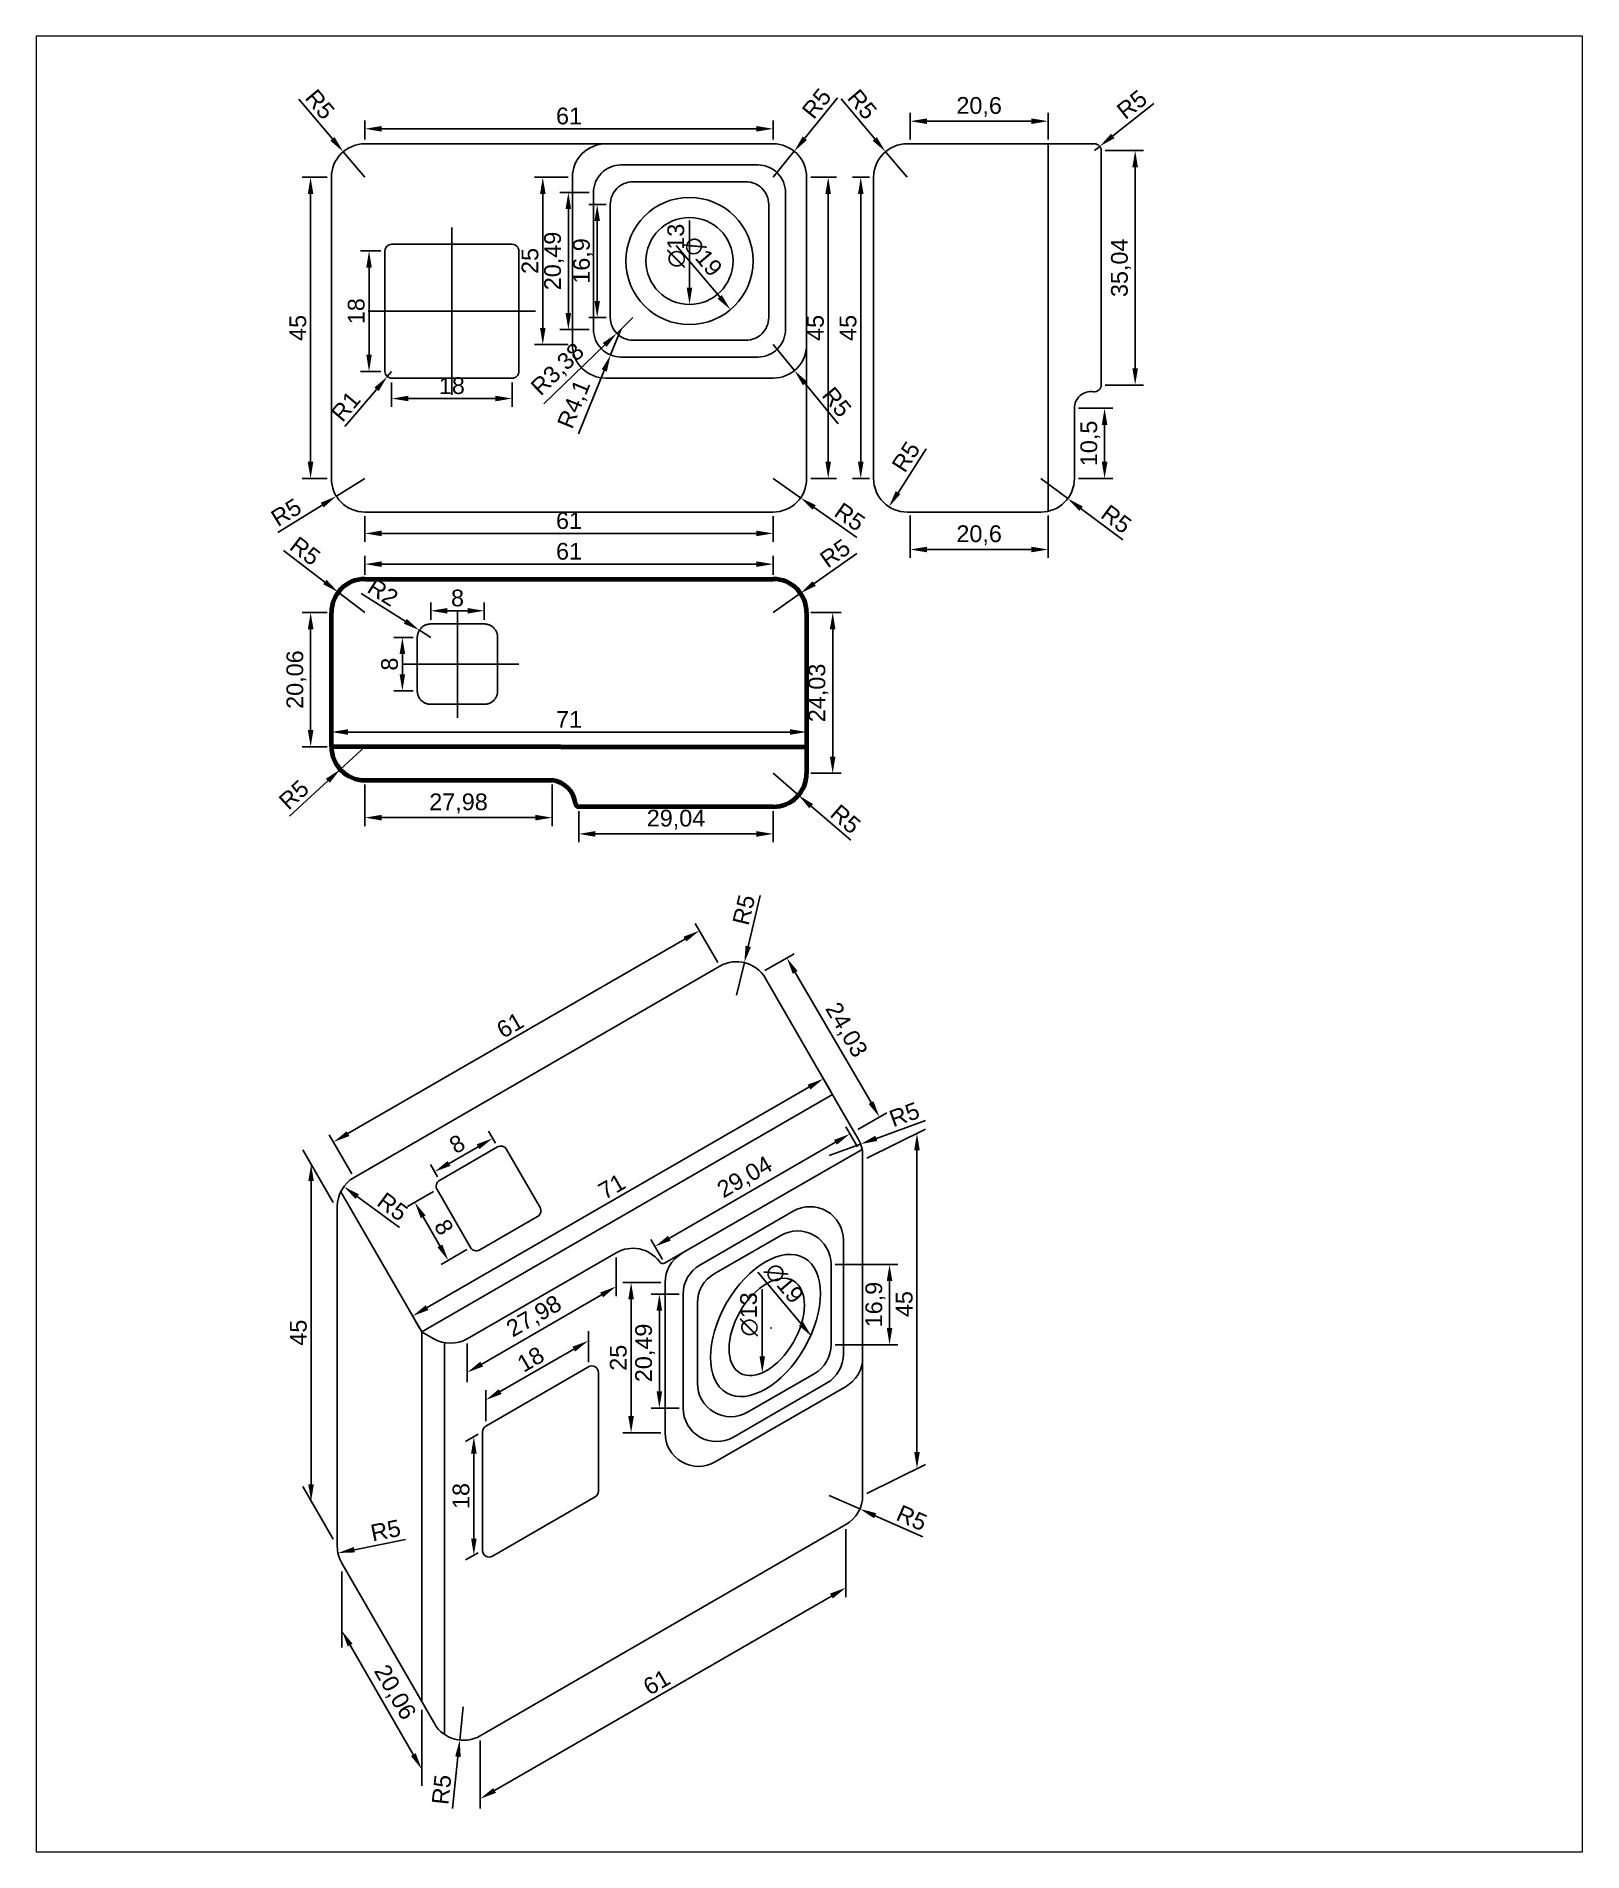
# Paper-space layout 'LayoutIsometric' of a CAD drawing. Header units: millimetres. Extents: x 0 to 200, y 28 to 263.
# The model-space entities are those that its viewports show. They can reach past a viewport. Long polylines and large blocks are cut down to what shows.
import ezdxf

# ---------------------------------------------------------------- set-up
doc = ezdxf.new("R2010")
doc.units = ezdxf.units.MM
doc.linetypes.add('ACAD_ISO02W100', pattern=[15, 12, -3])
doc.linetypes.add('CENTER2', pattern=[28.575, 19.05, -3.175, 3.175, -3.175])
doc.styles.get("Standard").update_dxf_attribs({"font": 'arial.ttf'})
doc.dimstyles.new('ISO-25', dxfattribs={"dimtxt": 2.5, "dimasz": 2.5, "dimexe": 1.25, "dimexo": 0.625, "dimtad": 1, "dimtxsty": 'Standard', "dimcen": 2.5, "dimadec": 0, "dimazin": 0, "dimtfac": 1, "dimtmove": 0, "dimatfit": 3, "dimfxl": 1, "dimarcsym": 0})

psp = doc.layouts.new('LayoutIsometric')

msp = doc.modelspace()

# ---------------------------------------------------------------- blocks, each defined once
blk = doc.blocks.new('*D1')
at = {"color": 0, "lineweight": -2, "transparency": 16777216}
for p, q in [((2844.73, 1484.07), (2895.06, 1513.13)), ((2899.97, 1509.62), (2896.6, 1515.46)), ((2845.32, 1478.06), (2841.94, 1483.9))]:
    blk.add_line(p, q, dxfattribs=at)
at = {"color": 0, "transparency": 16777216}
for points in [[(2894.85, 1513.49), (2895.27, 1512.77), (2897.23, 1514.38)], [(2844.53, 1484.43), (2844.94, 1483.71), (2842.57, 1482.82)]]:
    blk.add_solid(points, dxfattribs=at)
at = {"layer": 'Defpoints', "color": 0, "transparency": 16777216}
for p in [(2897.23, 1514.38), (2900.29, 1509.08, -7470.32), (2845.63, 1477.52, -7470.32)]:
    blk.add_point(p, dxfattribs=at)
at = {"color": 0, "transparency": 16777216, "insert": (2868.95, 1500.25), "char_height": 2.5, "attachment_point": 5, "rotation": 30}
blk.add_mtext('61', dxfattribs=at)
blk = doc.blocks.new('*D51')
at = {"color": 0, "linetype": 'ByBlock', "lineweight": -2, "transparency": 16777216}
for p, q in [((2847.25, 1632.54), (2847.25, 1635.41)), ((2908.25, 1632.54), (2908.25, 1635.41)), ((2905.75, 1634.16), (2849.75, 1634.16))]:
    blk.add_line(p, q, dxfattribs=at)
at = {"color": 0, "linetype": 'ByBlock', "transparency": 16777216}
for points in [[(2849.75, 1634.58), (2849.75, 1633.74), (2847.25, 1634.16)], [(2905.75, 1634.58), (2905.75, 1633.74), (2908.25, 1634.16)]]:
    blk.add_solid(points, dxfattribs=at)
at = {"layer": 'Defpoints', "color": 0, "linetype": 'ByBlock', "transparency": 16777216}
for p in [(2847.25, 1634.16), (2847.25, 1631.92), (2908.25, 1631.92)]:
    blk.add_point(p, dxfattribs=at)
at = {"color": 0, "linetype": 'ByBlock', "transparency": 16777216, "insert": (2877.75, 1636.06), "char_height": 2.5, "attachment_point": 5}
blk.add_mtext('61', dxfattribs=at)
blk = doc.blocks.new('*D52')
at = {"color": 0, "linetype": 'ByBlock', "lineweight": -2, "transparency": 16777216}
for p, q in [((2841.62, 1626.92), (2837.89, 1626.92)), ((2839.14, 1624.42), (2839.14, 1584.42)), ((2841.62, 1581.92), (2837.89, 1581.92))]:
    blk.add_line(p, q, dxfattribs=at)
at = {"color": 0, "linetype": 'ByBlock', "transparency": 16777216}
for points in [[(2838.72, 1624.42), (2839.55, 1624.42), (2839.14, 1626.92)], [(2838.72, 1584.42), (2839.55, 1584.42), (2839.14, 1581.92)]]:
    blk.add_solid(points, dxfattribs=at)
at = {"layer": 'Defpoints', "color": 0, "linetype": 'ByBlock', "transparency": 16777216}
for p in [(2842.25, 1626.92), (2839.14, 1581.92), (2842.25, 1581.92)]:
    blk.add_point(p, dxfattribs=at)
at = {"color": 0, "linetype": 'ByBlock', "transparency": 16777216, "insert": (2837.24, 1604.42), "char_height": 2.5, "attachment_point": 5, "rotation": 90}
blk.add_mtext('45', dxfattribs=at)
blk = doc.blocks.new('*D53')
at = {"color": 0, "linetype": 'ByBlock', "lineweight": -2, "transparency": 16777216}
for p, q in [((2847.25, 1576.29), (2847.25, 1572.47)), ((2908.25, 1576.29), (2908.25, 1572.47)), ((2849.75, 1573.72), (2905.75, 1573.72))]:
    blk.add_line(p, q, dxfattribs=at)
at = {"color": 0, "linetype": 'ByBlock', "transparency": 16777216}
for points in [[(2849.75, 1574.14), (2849.75, 1573.31), (2847.25, 1573.72)], [(2905.75, 1574.14), (2905.75, 1573.31), (2908.25, 1573.72)]]:
    blk.add_solid(points, dxfattribs=at)
at = {"layer": 'Defpoints', "color": 0, "linetype": 'ByBlock', "transparency": 16777216}
for p in [(2847.25, 1576.92), (2908.25, 1576.92), (2908.25, 1573.72)]:
    blk.add_point(p, dxfattribs=at)
at = {"color": 0, "linetype": 'ByBlock', "transparency": 16777216, "insert": (2877.75, 1575.62), "char_height": 2.5, "attachment_point": 5}
blk.add_mtext('61', dxfattribs=at)
blk = doc.blocks.new('*D54')
at = {"color": 0, "linetype": 'ByBlock', "lineweight": -2, "transparency": 16777216}
for p, q in [((2913.87, 1626.92), (2917.72, 1626.92)), ((2916.47, 1584.42), (2916.47, 1624.42)), ((2913.87, 1581.92), (2917.72, 1581.92))]:
    blk.add_line(p, q, dxfattribs=at)
at = {"color": 0, "linetype": 'ByBlock', "transparency": 16777216}
for points in [[(2916.05, 1624.42), (2916.88, 1624.42), (2916.47, 1626.92)], [(2916.05, 1584.42), (2916.88, 1584.42), (2916.47, 1581.92)]]:
    blk.add_solid(points, dxfattribs=at)
at = {"layer": 'Defpoints', "color": 0, "linetype": 'ByBlock', "transparency": 16777216}
for p in [(2913.25, 1626.92), (2916.47, 1626.92), (2913.25, 1581.92)]:
    blk.add_point(p, dxfattribs=at)
at = {"color": 0, "linetype": 'ByBlock', "transparency": 16777216, "insert": (2914.57, 1604.42), "char_height": 2.5, "attachment_point": 5, "rotation": 90}
blk.add_mtext('45', dxfattribs=at)
blk = doc.blocks.new('*D56')
at = {"color": 0, "linetype": 'ByBlock', "lineweight": -2, "transparency": 16777216}
for p, q in [((2922.62, 1626.92), (2920.08, 1626.92)), ((2921.33, 1624.42), (2921.33, 1584.42)), ((2922.62, 1581.92), (2920.08, 1581.92))]:
    blk.add_line(p, q, dxfattribs=at)
at = {"color": 0, "linetype": 'ByBlock', "transparency": 16777216}
for points in [[(2920.92, 1624.42), (2921.75, 1624.42), (2921.33, 1626.92)], [(2920.92, 1584.42), (2921.75, 1584.42), (2921.33, 1581.92)]]:
    blk.add_solid(points, dxfattribs=at)
at = {"layer": 'Defpoints', "color": 0, "linetype": 'ByBlock', "transparency": 16777216}
for p in [(2923.25, 1626.92), (2921.33, 1581.92), (2923.25, 1581.92)]:
    blk.add_point(p, dxfattribs=at)
at = {"color": 0, "linetype": 'ByBlock', "transparency": 16777216, "insert": (2919.44, 1604.42), "char_height": 2.5, "attachment_point": 5, "rotation": 90}
blk.add_mtext('45', dxfattribs=at)
blk = doc.blocks.new('*D58')
at = {"color": 0, "linetype": 'ByBlock', "lineweight": -2, "transparency": 16777216}
for p, q in [((2837.38, 1638.61), (2842.41, 1632.65)), ((2847.25, 1626.92), (2844.02, 1630.74))]:
    blk.add_line(p, q, dxfattribs=at)
at = {"color": 0, "linetype": 'ByBlock', "transparency": 16777216}
blk.add_solid([(2842.73, 1632.92), (2842.09, 1632.38), (2844.02, 1630.74)], dxfattribs=at)
at = {"layer": 'Defpoints', "color": 0, "linetype": 'ByBlock', "transparency": 16777216}
for p in [(2844.02, 1630.74), (2847.25, 1626.92)]:
    blk.add_point(p, dxfattribs=at)
at = {"color": 0, "linetype": 'ByBlock', "transparency": 16777216, "insert": (2840.54, 1637.81), "char_height": 2.5, "attachment_point": 5, "rotation": 310.1679}
blk.add_mtext('R5', dxfattribs=at)
blk = doc.blocks.new('*D59')
at = {"color": 0, "linetype": 'ByBlock', "lineweight": -2, "transparency": 16777216}
for p, q in [((2917.88, 1638.8), (2912.97, 1632.74)), ((2908.25, 1626.92), (2911.4, 1630.8))]:
    blk.add_line(p, q, dxfattribs=at)
at = {"color": 0, "linetype": 'ByBlock', "transparency": 16777216}
blk.add_solid([(2912.65, 1633.01), (2913.29, 1632.48), (2911.4, 1630.8)], dxfattribs=at)
at = {"layer": 'Defpoints', "color": 0, "linetype": 'ByBlock', "transparency": 16777216}
for p in [(2911.4, 1630.8), (2908.25, 1626.92)]:
    blk.add_point(p, dxfattribs=at)
at = {"color": 0, "linetype": 'ByBlock', "transparency": 16777216, "insert": (2914.74, 1637.94), "char_height": 2.5, "attachment_point": 5, "rotation": 50.9887}
blk.add_mtext('R5', dxfattribs=at)
blk = doc.blocks.new('*D60')
at = {"color": 0, "linetype": 'ByBlock', "lineweight": -2, "transparency": 16777216}
for p, q in [((2851.25, 1596.29), (2851.25, 1592.62)), ((2869.25, 1596.29), (2869.25, 1592.62)), ((2853.75, 1593.87), (2866.75, 1593.87))]:
    blk.add_line(p, q, dxfattribs=at)
at = {"color": 0, "linetype": 'ByBlock', "transparency": 16777216}
for points in [[(2853.75, 1594.29), (2853.75, 1593.46), (2851.25, 1593.87)], [(2866.75, 1594.29), (2866.75, 1593.46), (2869.25, 1593.87)]]:
    blk.add_solid(points, dxfattribs=at)
at = {"layer": 'Defpoints', "color": 0, "linetype": 'ByBlock', "transparency": 16777216}
for p in [(2851.25, 1596.92), (2869.25, 1596.92), (2869.25, 1593.87)]:
    blk.add_point(p, dxfattribs=at)
at = {"color": 0, "linetype": 'ByBlock', "transparency": 16777216, "insert": (2860.25, 1595.78), "char_height": 2.5, "attachment_point": 5}
blk.add_mtext('18', dxfattribs=at)
blk = doc.blocks.new('*D61')
at = {"color": 0, "linetype": 'ByBlock', "lineweight": -2, "transparency": 16777216}
for p, q in [((2849.62, 1615.92), (2846.62, 1615.92)), ((2847.87, 1613.42), (2847.87, 1600.42)), ((2849.62, 1597.92), (2846.62, 1597.92))]:
    blk.add_line(p, q, dxfattribs=at)
at = {"color": 0, "linetype": 'ByBlock', "transparency": 16777216}
for points in [[(2847.46, 1613.42), (2848.29, 1613.42), (2847.87, 1615.92)], [(2847.46, 1600.42), (2848.29, 1600.42), (2847.87, 1597.92)]]:
    blk.add_solid(points, dxfattribs=at)
at = {"layer": 'Defpoints', "color": 0, "linetype": 'ByBlock', "transparency": 16777216}
for p in [(2850.25, 1615.92), (2847.87, 1597.92), (2850.25, 1597.92)]:
    blk.add_point(p, dxfattribs=at)
at = {"color": 0, "linetype": 'ByBlock', "transparency": 16777216, "insert": (2845.97, 1606.92), "char_height": 2.5, "attachment_point": 5, "rotation": 90}
blk.add_mtext('18', dxfattribs=at)
blk = doc.blocks.new('*U49')
at = {"color": 0, "linetype": 'CENTER2', "transparency": 16777216}
blk.add_line((12.5, 0), (-12.5, 0), dxfattribs=at)
blk = doc.blocks.new('*U50')
at = {"color": 0, "linetype": 'CENTER2', "transparency": 16777216}
blk.add_line((0, -12.5), (0, 12.5), dxfattribs=at)
blk = doc.blocks.new('*D62')
at = {"color": 0, "linetype": 'ByBlock', "lineweight": -2, "transparency": 16777216}
for p, q in [((2847.25, 1567.54), (2847.25, 1570.39)), ((2908.25, 1567.54), (2908.25, 1570.39)), ((2849.75, 1569.14), (2905.75, 1569.14))]:
    blk.add_line(p, q, dxfattribs=at)
at = {"color": 0, "linetype": 'ByBlock', "transparency": 16777216}
for points in [[(2849.75, 1569.55), (2849.75, 1568.72), (2847.25, 1569.14)], [(2905.75, 1569.55), (2905.75, 1568.72), (2908.25, 1569.14)]]:
    blk.add_solid(points, dxfattribs=at)
at = {"layer": 'Defpoints', "color": 0, "linetype": 'ByBlock', "transparency": 16777216}
for p in [(2908.25, 1569.14), (2847.25, 1566.92), (2908.25, 1566.92)]:
    blk.add_point(p, dxfattribs=at)
at = {"color": 0, "linetype": 'ByBlock', "transparency": 16777216, "insert": (2877.75, 1571.04), "char_height": 2.5, "attachment_point": 5}
blk.add_mtext('61', dxfattribs=at)
blk = doc.blocks.new('*D63')
at = {"color": 0, "linetype": 'ByBlock', "lineweight": -2, "transparency": 16777216}
for p, q in [((2913.87, 1561.92), (2918.39, 1561.92)), ((2917.14, 1559.42), (2917.14, 1540.39)), ((2913.87, 1537.89), (2918.39, 1537.89))]:
    blk.add_line(p, q, dxfattribs=at)
at = {"color": 0, "linetype": 'ByBlock', "transparency": 16777216}
for points in [[(2916.72, 1559.42), (2917.55, 1559.42), (2917.14, 1561.92)], [(2916.72, 1540.39), (2917.55, 1540.39), (2917.14, 1537.89)]]:
    blk.add_solid(points, dxfattribs=at)
at = {"layer": 'Defpoints', "color": 0, "linetype": 'ByBlock', "transparency": 16777216}
for p in [(2913.25, 1561.92), (2913.25, 1537.89), (2917.14, 1537.89)]:
    blk.add_point(p, dxfattribs=at)
at = {"color": 0, "linetype": 'ByBlock', "transparency": 16777216, "insert": (2915.01, 1549.9), "char_height": 2.5, "attachment_point": 5, "rotation": 90}
blk.add_mtext('24,03', dxfattribs=at)
blk = doc.blocks.new('*D64')
at = {"color": 0, "linetype": 'ByBlock', "lineweight": -2, "transparency": 16777216}
for p, q in [((2841.62, 1561.92), (2837.9, 1561.92)), ((2839.15, 1544.36), (2839.15, 1559.42)), ((2841.62, 1541.86), (2837.9, 1541.86))]:
    blk.add_line(p, q, dxfattribs=at)
at = {"color": 0, "linetype": 'ByBlock', "transparency": 16777216}
for points in [[(2838.73, 1559.42), (2839.57, 1559.42), (2839.15, 1561.92)], [(2838.73, 1544.36), (2839.57, 1544.36), (2839.15, 1541.86)]]:
    blk.add_solid(points, dxfattribs=at)
at = {"layer": 'Defpoints', "color": 0, "linetype": 'ByBlock', "transparency": 16777216}
for p in [(2839.15, 1561.92), (2842.25, 1561.92), (2842.25, 1541.86)]:
    blk.add_point(p, dxfattribs=at)
at = {"color": 0, "linetype": 'ByBlock', "transparency": 16777216, "insert": (2837.02, 1551.89), "char_height": 2.5, "attachment_point": 5, "rotation": 90}
blk.add_mtext('20,06', dxfattribs=at)
blk = doc.blocks.new('*D65')
at = {"color": 0, "linetype": 'ByBlock', "lineweight": -2, "transparency": 16777216}
for p, q in [((2847.25, 1536.23), (2847.25, 1530.02)), ((2875.23, 1536.23), (2875.23, 1530.02)), ((2849.75, 1531.27), (2872.73, 1531.27))]:
    blk.add_line(p, q, dxfattribs=at)
at = {"color": 0, "linetype": 'ByBlock', "transparency": 16777216}
for points in [[(2849.75, 1531.69), (2849.75, 1530.85), (2847.25, 1531.27)], [(2872.73, 1531.69), (2872.73, 1530.85), (2875.23, 1531.27)]]:
    blk.add_solid(points, dxfattribs=at)
at = {"layer": 'Defpoints', "color": 0, "linetype": 'ByBlock', "transparency": 16777216}
for p in [(2847.25, 1536.86), (2875.23, 1536.86), (2875.23, 1531.27)]:
    blk.add_point(p, dxfattribs=at)
at = {"color": 0, "linetype": 'ByBlock', "transparency": 16777216, "insert": (2861.24, 1533.4), "char_height": 2.5, "attachment_point": 5}
blk.add_mtext('27,98', dxfattribs=at)
blk = doc.blocks.new('*D66')
at = {"color": 0, "linetype": 'ByBlock', "lineweight": -2, "transparency": 16777216}
for p, q in [((2879.2, 1532.26), (2879.2, 1527.59)), ((2908.25, 1532.26), (2908.25, 1527.59)), ((2905.75, 1528.84), (2881.7, 1528.84))]:
    blk.add_line(p, q, dxfattribs=at)
at = {"color": 0, "linetype": 'ByBlock', "transparency": 16777216}
for points in [[(2881.7, 1529.26), (2881.7, 1528.42), (2879.2, 1528.84)], [(2905.75, 1529.26), (2905.75, 1528.42), (2908.25, 1528.84)]]:
    blk.add_solid(points, dxfattribs=at)
at = {"layer": 'Defpoints', "color": 0, "linetype": 'ByBlock', "transparency": 16777216}
for p in [(2879.2, 1532.89), (2908.25, 1532.89), (2879.2, 1528.84)]:
    blk.add_point(p, dxfattribs=at)
at = {"color": 0, "linetype": 'ByBlock', "transparency": 16777216, "insert": (2893.73, 1530.97), "char_height": 2.5, "attachment_point": 5}
blk.add_mtext('29,04', dxfattribs=at)
blk = doc.blocks.new('*D67')
at = {"color": 0, "linetype": 'ByBlock', "lineweight": -2, "transparency": 16777216}
for p, q in [((2842.25, 1542.48), (2842.25, 1545.31)), ((2910.75, 1544.06), (2844.75, 1544.06)), ((2913.25, 1542.49), (2913.25, 1545.31))]:
    blk.add_line(p, q, dxfattribs=at)
at = {"color": 0, "linetype": 'ByBlock', "transparency": 16777216}
for points in [[(2844.75, 1544.48), (2844.75, 1543.65), (2842.25, 1544.06)], [(2910.75, 1544.48), (2910.75, 1543.65), (2913.25, 1544.06)]]:
    blk.add_solid(points, dxfattribs=at)
at = {"layer": 'Defpoints', "color": 0, "linetype": 'ByBlock', "transparency": 16777216}
for p in [(2842.25, 1544.06), (2842.25, 1541.86), (2913.25, 1541.86)]:
    blk.add_point(p, dxfattribs=at)
at = {"color": 0, "linetype": 'ByBlock', "transparency": 16777216, "insert": (2877.75, 1545.94), "char_height": 2.5, "attachment_point": 5, "rotation": 0.0018}
blk.add_mtext('71', dxfattribs=at)
blk = doc.blocks.new('*D68')
at = {"color": 0, "linetype": 'ByBlock', "lineweight": -2, "transparency": 16777216}
for p, q in [((2908.25, 1537.89), (2912.03, 1534.62)), ((2919.83, 1527.89), (2913.92, 1532.99))]:
    blk.add_line(p, q, dxfattribs=at)
at = {"color": 0, "linetype": 'ByBlock', "transparency": 16777216}
blk.add_solid([(2914.2, 1533.3), (2913.65, 1532.67), (2912.03, 1534.62)], dxfattribs=at)
at = {"layer": 'Defpoints', "color": 0, "linetype": 'ByBlock', "transparency": 16777216}
for p in [(2908.25, 1537.89), (2912.03, 1534.62)]:
    blk.add_point(p, dxfattribs=at)
at = {"color": 0, "linetype": 'ByBlock', "transparency": 16777216, "insert": (2919.06, 1531.05), "char_height": 2.5, "attachment_point": 5, "rotation": 319.1727}
blk.add_mtext('R5', dxfattribs=at)
blk = doc.blocks.new('*D69')
at = {"color": 0, "linetype": 'ByBlock', "lineweight": -2, "transparency": 16777216}
for p, q in [((2953.87, 1592.42), (2959.01, 1592.42)), ((2957.76, 1584.42), (2957.76, 1589.92)), ((2953.87, 1581.92), (2959.01, 1581.92))]:
    blk.add_line(p, q, dxfattribs=at)
at = {"color": 0, "linetype": 'ByBlock', "transparency": 16777216}
for points in [[(2957.34, 1589.92), (2958.18, 1589.92), (2957.76, 1592.42)], [(2957.34, 1584.42), (2958.18, 1584.42), (2957.76, 1581.92)]]:
    blk.add_solid(points, dxfattribs=at)
at = {"layer": 'Defpoints', "color": 0, "linetype": 'ByBlock', "transparency": 16777216}
for p in [(2953.25, 1592.42), (2957.76, 1592.42), (2953.25, 1581.92)]:
    blk.add_point(p, dxfattribs=at)
at = {"color": 0, "linetype": 'ByBlock', "transparency": 16777216, "insert": (2955.63, 1587.17), "char_height": 2.5, "attachment_point": 5, "rotation": 90}
blk.add_mtext('10,5', dxfattribs=at)
blk = doc.blocks.new('*D70')
at = {"color": 0, "linetype": 'ByBlock', "lineweight": -2, "transparency": 16777216}
blk.add_line((2931.11, 1586.38), (2926.9, 1579.81), dxfattribs=at)
at = {"color": 0, "linetype": 'ByBlock', "transparency": 16777216}
blk.add_solid([(2926.55, 1580.04), (2927.25, 1579.59), (2925.55, 1577.71)], dxfattribs=at)
at = {"layer": 'Defpoints', "color": 0, "linetype": 'ByBlock', "transparency": 16777216}
for p in [(2928.25, 1581.92), (2925.55, 1577.71)]:
    blk.add_point(p, dxfattribs=at)
at = {"color": 0, "linetype": 'ByBlock', "transparency": 16777216, "insert": (2928.08, 1585.17), "char_height": 2.5, "attachment_point": 5, "rotation": 57.2912}
blk.add_mtext('R5', dxfattribs=at)
blk = doc.blocks.new('*D71')
at = {"color": 0, "linetype": 'ByBlock', "lineweight": -2, "transparency": 16777216}
for p, q in [((2908.25, 1581.92), (2912.34, 1579.04)), ((2920.76, 1573.11), (2914.38, 1577.6))]:
    blk.add_line(p, q, dxfattribs=at)
at = {"color": 0, "linetype": 'ByBlock', "transparency": 16777216}
blk.add_solid([(2914.62, 1577.94), (2914.14, 1577.26), (2912.34, 1579.04)], dxfattribs=at)
at = {"layer": 'Defpoints', "color": 0, "linetype": 'ByBlock', "transparency": 16777216}
for p in [(2908.25, 1581.92), (2912.34, 1579.04)]:
    blk.add_point(p, dxfattribs=at)
at = {"color": 0, "linetype": 'ByBlock', "transparency": 16777216, "insert": (2919.69, 1576.19), "char_height": 2.5, "attachment_point": 5, "rotation": 324.8779}
blk.add_mtext('R5', dxfattribs=at)
blk = doc.blocks.new('*D72')
at = {"color": 0, "linetype": 'ByBlock', "lineweight": -2, "transparency": 16777216}
for p, q in [((2948.25, 1581.92), (2952.25, 1578.92)), ((2960.5, 1572.75), (2954.25, 1577.42))]:
    blk.add_line(p, q, dxfattribs=at)
at = {"color": 0, "linetype": 'ByBlock', "transparency": 16777216}
blk.add_solid([(2954.5, 1577.76), (2954, 1577.09), (2952.25, 1578.92)], dxfattribs=at)
at = {"layer": 'Defpoints', "color": 0, "linetype": 'ByBlock', "transparency": 16777216}
for p in [(2948.25, 1581.92), (2952.25, 1578.92)]:
    blk.add_point(p, dxfattribs=at)
at = {"color": 0, "linetype": 'ByBlock', "transparency": 16777216, "insert": (2959.51, 1575.86), "char_height": 2.5, "attachment_point": 5, "rotation": 323.2044}
blk.add_mtext('R5', dxfattribs=at)
blk = doc.blocks.new('*D73')
at = {"color": 0, "linetype": 'ByBlock', "lineweight": -2, "transparency": 16777216}
for p, q in [((2918.39, 1638.62), (2923.42, 1632.65)), ((2928.25, 1626.92), (2925.03, 1630.74))]:
    blk.add_line(p, q, dxfattribs=at)
at = {"color": 0, "linetype": 'ByBlock', "transparency": 16777216}
blk.add_solid([(2923.73, 1632.92), (2923.1, 1632.38), (2925.03, 1630.74)], dxfattribs=at)
at = {"layer": 'Defpoints', "color": 0, "linetype": 'ByBlock', "transparency": 16777216}
for p in [(2925.03, 1630.74), (2928.25, 1626.92)]:
    blk.add_point(p, dxfattribs=at)
at = {"color": 0, "linetype": 'ByBlock', "transparency": 16777216, "insert": (2921.55, 1637.81), "char_height": 2.5, "attachment_point": 5, "rotation": 310.1141}
blk.add_mtext('R5', dxfattribs=at)
blk = doc.blocks.new('*D74')
at = {"color": 0, "linetype": 'ByBlock', "lineweight": -2, "transparency": 16777216}
for p, q in [((2835.08, 1571.18), (2841.28, 1566.46)), ((2847.25, 1561.92), (2843.27, 1564.95))]:
    blk.add_line(p, q, dxfattribs=at)
at = {"color": 0, "linetype": 'ByBlock', "transparency": 16777216}
blk.add_solid([(2841.53, 1566.79), (2841.03, 1566.13), (2843.27, 1564.95)], dxfattribs=at)
at = {"layer": 'Defpoints', "color": 0, "linetype": 'ByBlock', "transparency": 16777216}
for p in [(2843.27, 1564.95), (2847.25, 1561.92)]:
    blk.add_point(p, dxfattribs=at)
at = {"color": 0, "linetype": 'ByBlock', "transparency": 16777216, "insert": (2838.33, 1571.09), "char_height": 2.5, "attachment_point": 5, "rotation": 322.7132}
blk.add_mtext('R5', dxfattribs=at)
blk = doc.blocks.new('*D75')
at = {"color": 0, "linetype": 'ByBlock', "lineweight": -2, "transparency": 16777216}
for p, q in [((2847.25, 1581.92), (2843, 1579.28)), ((2834.25, 1573.85), (2840.87, 1577.96))]:
    blk.add_line(p, q, dxfattribs=at)
at = {"color": 0, "linetype": 'ByBlock', "transparency": 16777216}
blk.add_solid([(2840.65, 1578.32), (2841.09, 1577.61), (2843, 1579.28)], dxfattribs=at)
at = {"layer": 'Defpoints', "color": 0, "linetype": 'ByBlock', "transparency": 16777216}
for p in [(2847.25, 1581.92), (2843, 1579.28)]:
    blk.add_point(p, dxfattribs=at)
at = {"color": 0, "linetype": 'ByBlock', "transparency": 16777216, "insert": (2835.5, 1576.86), "char_height": 2.5, "attachment_point": 5, "rotation": 31.8107}
blk.add_mtext('R5', dxfattribs=at)
blk = doc.blocks.new('*D76')
at = {"color": 0, "linetype": 'ByBlock', "lineweight": -2, "transparency": 16777216}
for p, q in [((2920.76, 1570.72), (2914.38, 1566.23)), ((2908.25, 1561.92), (2912.34, 1564.79))]:
    blk.add_line(p, q, dxfattribs=at)
at = {"color": 0, "linetype": 'ByBlock', "transparency": 16777216}
blk.add_solid([(2914.14, 1566.57), (2914.62, 1565.89), (2912.34, 1564.79)], dxfattribs=at)
at = {"layer": 'Defpoints', "color": 0, "linetype": 'ByBlock', "transparency": 16777216}
for p in [(2912.34, 1564.79), (2908.25, 1561.92)]:
    blk.add_point(p, dxfattribs=at)
at = {"color": 0, "linetype": 'ByBlock', "transparency": 16777216, "insert": (2917.5, 1570.75), "char_height": 2.5, "attachment_point": 5, "rotation": 35.1513}
blk.add_mtext('R5', dxfattribs=at)
blk = doc.blocks.new('*D77')
at = {"color": 0, "linetype": 'ByBlock', "lineweight": -2, "transparency": 16777216}
for p, q in [((2847.25, 1541.86), (2843.57, 1538.47)), ((2835.98, 1531.5), (2841.73, 1536.78))]:
    blk.add_line(p, q, dxfattribs=at)
at = {"color": 0, "linetype": 'ByBlock', "transparency": 16777216}
blk.add_solid([(2841.44, 1537.09), (2842.01, 1536.48), (2843.57, 1538.47)], dxfattribs=at)
at = {"layer": 'Defpoints', "color": 0, "linetype": 'ByBlock', "transparency": 16777216}
for p in [(2847.25, 1541.86), (2843.57, 1538.47)]:
    blk.add_point(p, dxfattribs=at)
at = {"color": 0, "linetype": 'ByBlock', "transparency": 16777216, "insert": (2836.65, 1534.69), "char_height": 2.5, "attachment_point": 5, "rotation": 42.5871}
blk.add_mtext('R5', dxfattribs=at)
blk = doc.blocks.new('*D78')
at = {"color": 0, "linetype": 'ByBlock', "lineweight": -2, "transparency": 16777216}
for p, q in [((2857.09, 1560.83), (2857.09, 1563.42)), ((2859.59, 1562.17), (2862.59, 1562.17)), ((2865.09, 1560.83), (2865.09, 1563.42))]:
    blk.add_line(p, q, dxfattribs=at)
at = {"color": 0, "linetype": 'ByBlock', "transparency": 16777216}
for points in [[(2859.59, 1562.58), (2859.59, 1561.75), (2857.09, 1562.17)], [(2862.59, 1562.58), (2862.59, 1561.75), (2865.09, 1562.17)]]:
    blk.add_solid(points, dxfattribs=at)
at = {"layer": 'Defpoints', "color": 0, "linetype": 'ByBlock', "transparency": 16777216}
for p in [(2865.09, 1562.17), (2857.09, 1560.2), (2865.09, 1560.2)]:
    blk.add_point(p, dxfattribs=at)
at = {"color": 0, "linetype": 'ByBlock', "transparency": 16777216, "insert": (2861.09, 1564.07), "char_height": 2.5, "attachment_point": 5}
blk.add_mtext('8', dxfattribs=at)
blk = doc.blocks.new('*D79')
at = {"color": 0, "linetype": 'ByBlock', "lineweight": -2, "transparency": 16777216}
for p, q in [((2854.46, 1558.2), (2851.6, 1558.2)), ((2852.85, 1552.7), (2852.85, 1555.7)), ((2854.46, 1550.2), (2851.6, 1550.2))]:
    blk.add_line(p, q, dxfattribs=at)
at = {"color": 0, "linetype": 'ByBlock', "transparency": 16777216}
for points in [[(2852.44, 1555.7), (2853.27, 1555.7), (2852.85, 1558.2)], [(2852.44, 1552.7), (2853.27, 1552.7), (2852.85, 1550.2)]]:
    blk.add_solid(points, dxfattribs=at)
at = {"layer": 'Defpoints', "color": 0, "linetype": 'ByBlock', "transparency": 16777216}
for p in [(2852.85, 1558.2), (2855.09, 1558.2), (2855.09, 1550.2)]:
    blk.add_point(p, dxfattribs=at)
at = {"color": 0, "linetype": 'ByBlock', "transparency": 16777216, "insert": (2850.95, 1554.2), "char_height": 2.5, "attachment_point": 5, "rotation": 90}
blk.add_mtext('8', dxfattribs=at)
blk = doc.blocks.new('*D83')
at = {"color": 0, "linetype": 'ByBlock', "lineweight": -2, "transparency": 16777216}
for p, q in [((2846.72, 1564.74), (2853.28, 1560.6)), ((2857.09, 1558.2), (2855.39, 1559.27))]:
    blk.add_line(p, q, dxfattribs=at)
at = {"color": 0, "linetype": 'ByBlock', "transparency": 16777216}
blk.add_solid([(2853.5, 1560.96), (2853.06, 1560.25), (2855.39, 1559.27)], dxfattribs=at)
at = {"layer": 'Defpoints', "color": 0, "linetype": 'ByBlock', "transparency": 16777216}
for p in [(2855.39, 1559.27), (2857.09, 1558.2)]:
    blk.add_point(p, dxfattribs=at)
at = {"color": 0, "linetype": 'ByBlock', "transparency": 16777216, "insert": (2849.95, 1564.93), "char_height": 2.5, "attachment_point": 5, "rotation": 327.7427}
blk.add_mtext('R2', dxfattribs=at)
blk = doc.blocks.new('*D84')
at = {"color": 0, "linetype": 'ByBlock', "lineweight": -2, "transparency": 16777216}
for p, q in [((2851.25, 1597.92), (2850.6, 1597.15)), ((2844.28, 1589.67), (2848.99, 1595.24))]:
    blk.add_line(p, q, dxfattribs=at)
at = {"color": 0, "linetype": 'ByBlock', "transparency": 16777216}
blk.add_solid([(2848.67, 1595.51), (2849.31, 1594.97), (2850.6, 1597.15)], dxfattribs=at)
at = {"layer": 'Defpoints', "color": 0, "linetype": 'ByBlock', "transparency": 16777216}
for p in [(2850.6, 1597.15), (2851.25, 1597.92)]:
    blk.add_point(p, dxfattribs=at)
at = {"color": 0, "linetype": 'ByBlock', "transparency": 16777216, "insert": (2844.39, 1592.71), "char_height": 2.5, "attachment_point": 5, "rotation": 49.801}
blk.add_mtext('R1', dxfattribs=at)
blk = doc.blocks.new('*D87')
at = {"color": 0, "linetype": 'ByBlock', "lineweight": -2, "transparency": 16777216}
for p, q in [((2957.87, 1630.92), (2963.58, 1630.92)), ((2962.33, 1598.38), (2962.33, 1628.42)), ((2957.87, 1595.88), (2963.58, 1595.88))]:
    blk.add_line(p, q, dxfattribs=at)
at = {"color": 0, "linetype": 'ByBlock', "transparency": 16777216}
for points in [[(2961.91, 1628.42), (2962.74, 1628.42), (2962.33, 1630.92)], [(2961.91, 1598.38), (2962.74, 1598.38), (2962.33, 1595.88)]]:
    blk.add_solid(points, dxfattribs=at)
at = {"layer": 'Defpoints', "color": 0, "linetype": 'ByBlock', "transparency": 16777216}
for p in [(2957.25, 1630.92), (2962.33, 1630.92), (2957.25, 1595.88)]:
    blk.add_point(p, dxfattribs=at)
at = {"color": 0, "linetype": 'ByBlock', "transparency": 16777216, "insert": (2960.2, 1613.4), "char_height": 2.5, "attachment_point": 5, "rotation": 90}
blk.add_mtext('35,04', dxfattribs=at)
blk = doc.blocks.new('*D89')
at = {"color": 0, "linetype": 'ByBlock', "lineweight": -2, "transparency": 16777216}
for p, q in [((2877.62, 1626.92), (2872.58, 1626.92)), ((2873.83, 1624.42), (2873.83, 1604.42)), ((2877.62, 1601.92), (2872.58, 1601.92))]:
    blk.add_line(p, q, dxfattribs=at)
at = {"color": 0, "linetype": 'ByBlock', "transparency": 16777216}
for points in [[(2873.42, 1624.42), (2874.25, 1624.42), (2873.83, 1626.92)], [(2873.42, 1604.42), (2874.25, 1604.42), (2873.83, 1601.92)]]:
    blk.add_solid(points, dxfattribs=at)
at = {"layer": 'Defpoints', "color": 0, "linetype": 'ByBlock', "transparency": 16777216}
for p in [(2878.25, 1626.92), (2873.83, 1601.92), (2878.25, 1601.92)]:
    blk.add_point(p, dxfattribs=at)
at = {"color": 0, "linetype": 'ByBlock', "transparency": 16777216, "insert": (2871.93, 1614.42), "char_height": 2.5, "attachment_point": 5, "rotation": 90}
blk.add_mtext('25', dxfattribs=at)
blk = doc.blocks.new('*D90')
at = {"color": 0, "linetype": 'ByBlock', "lineweight": -2, "transparency": 16777216}
for p, q in [((2880.78, 1624.66), (2876.4, 1624.66)), ((2877.65, 1622.16), (2877.65, 1606.67)), ((2880.78, 1604.17), (2876.4, 1604.17))]:
    blk.add_line(p, q, dxfattribs=at)
at = {"color": 0, "linetype": 'ByBlock', "transparency": 16777216}
for points in [[(2877.23, 1622.16), (2878.06, 1622.16), (2877.65, 1624.66)], [(2877.23, 1606.67), (2878.06, 1606.67), (2877.65, 1604.17)]]:
    blk.add_solid(points, dxfattribs=at)
at = {"layer": 'Defpoints', "color": 0, "linetype": 'ByBlock', "transparency": 16777216}
for p in [(2881.4, 1624.66), (2877.65, 1604.17), (2881.4, 1604.17)]:
    blk.add_point(p, dxfattribs=at)
at = {"color": 0, "linetype": 'ByBlock', "transparency": 16777216, "insert": (2875.52, 1614.42), "char_height": 2.5, "attachment_point": 5, "rotation": 90}
blk.add_mtext('20,49', dxfattribs=at)
blk = doc.blocks.new('*D91')
at = {"color": 0, "linetype": 'ByBlock', "lineweight": -2, "transparency": 16777216}
for p, q in [((2883.29, 1622.87), (2880.71, 1622.87)), ((2881.96, 1620.37), (2881.96, 1608.46)), ((2883.29, 1605.96), (2880.71, 1605.96))]:
    blk.add_line(p, q, dxfattribs=at)
at = {"color": 0, "linetype": 'ByBlock', "transparency": 16777216}
for points in [[(2881.54, 1620.37), (2882.37, 1620.37), (2881.96, 1622.87)], [(2881.54, 1608.46), (2882.37, 1608.46), (2881.96, 1605.96)]]:
    blk.add_solid(points, dxfattribs=at)
at = {"layer": 'Defpoints', "color": 0, "linetype": 'ByBlock', "transparency": 16777216}
for p in [(2883.91, 1622.87), (2881.96, 1605.96), (2883.91, 1605.96)]:
    blk.add_point(p, dxfattribs=at)
at = {"color": 0, "linetype": 'ByBlock', "transparency": 16777216, "insert": (2879.83, 1614.42), "char_height": 2.5, "attachment_point": 5, "rotation": 90}
blk.add_mtext('16,9', dxfattribs=at)
blk = doc.blocks.new('*D94')
at = {"color": 0, "linetype": 'ByBlock', "lineweight": -2, "transparency": 16777216}
for p, q in [((2887.3, 1605.96), (2884.87, 1603.61)), ((2874.01, 1593.06), (2883.08, 1601.87))]:
    blk.add_line(p, q, dxfattribs=at)
at = {"color": 0, "linetype": 'ByBlock', "transparency": 16777216}
blk.add_solid([(2882.79, 1602.16), (2883.37, 1601.57), (2884.87, 1603.61)], dxfattribs=at)
at = {"layer": 'Defpoints', "color": 0, "linetype": 'ByBlock', "transparency": 16777216}
for p in [(2887.3, 1605.96), (2884.87, 1603.61)]:
    blk.add_point(p, dxfattribs=at)
at = {"color": 0, "linetype": 'ByBlock', "transparency": 16777216, "insert": (2876.16, 1598.12), "char_height": 2.5, "attachment_point": 5, "rotation": 44.1679}
blk.add_mtext('R3,38', dxfattribs=at)
blk = doc.blocks.new('*D95')
at = {"color": 0, "linetype": 'ByBlock', "lineweight": -2, "transparency": 16777216}
for p, q in [((2885.5, 1604.17), (2883.96, 1600.38)), ((2879.17, 1588.6), (2883.02, 1598.06))]:
    blk.add_line(p, q, dxfattribs=at)
at = {"color": 0, "linetype": 'ByBlock', "transparency": 16777216}
blk.add_solid([(2882.63, 1598.22), (2883.4, 1597.9), (2883.96, 1600.38)], dxfattribs=at)
at = {"layer": 'Defpoints', "color": 0, "linetype": 'ByBlock', "transparency": 16777216}
for p in [(2885.5, 1604.17), (2883.96, 1600.38)]:
    blk.add_point(p, dxfattribs=at)
at = {"color": 0, "linetype": 'ByBlock', "transparency": 16777216, "insert": (2878.65, 1592.97), "char_height": 2.5, "attachment_point": 5, "rotation": 67.8569}
blk.add_mtext('R4,1', dxfattribs=at)
blk = doc.blocks.new('*D96')
at = {"color": 0, "linetype": 'ByBlock', "lineweight": -2, "transparency": 16777216}
for p, q in [((2908.25, 1601.92), (2911.42, 1598.05)), ((2917.96, 1590.1), (2913.01, 1596.12))]:
    blk.add_line(p, q, dxfattribs=at)
at = {"color": 0, "linetype": 'ByBlock', "transparency": 16777216}
blk.add_solid([(2913.33, 1596.39), (2912.69, 1595.86), (2911.42, 1598.05)], dxfattribs=at)
at = {"layer": 'Defpoints', "color": 0, "linetype": 'ByBlock', "transparency": 16777216}
for p in [(2908.25, 1601.92), (2911.42, 1598.05)]:
    blk.add_point(p, dxfattribs=at)
at = {"color": 0, "linetype": 'ByBlock', "transparency": 16777216, "insert": (2917.75, 1593.35), "char_height": 2.5, "attachment_point": 5, "rotation": 309.4179}
blk.add_mtext('R5', dxfattribs=at)
blk = doc.blocks.new('*D99')
at = {"color": 0, "lineweight": -2, "transparency": 16777216}
for p, q in [((2916.8, 1490.47), (2915.14, 1493.35)), ((2856.55, 1458.08), (2913.6, 1491.02)), ((2855.43, 1455.03), (2853.76, 1457.92))]:
    blk.add_line(p, q, dxfattribs=at)
at = {"color": 0, "transparency": 16777216}
for points in [[(2913.39, 1491.38), (2913.81, 1490.66), (2915.76, 1492.27)], [(2856.34, 1458.44), (2856.76, 1457.72), (2854.39, 1456.83)]]:
    blk.add_solid(points, dxfattribs=at)
at = {"layer": 'Defpoints', "color": 0, "transparency": 16777216}
for p in [(2915.76, 1492.27), (2917.12, 1489.93, -7470.32), (2855.74, 1454.49, -7470.32)]:
    blk.add_point(p, dxfattribs=at)
at = {"color": 0, "transparency": 16777216, "insert": (2884.14, 1476.18), "char_height": 2.5, "attachment_point": 5, "rotation": 30}
blk.add_mtext('71', dxfattribs=at)
blk = doc.blocks.new('*D101')
at = {"color": 0, "lineweight": -2, "transparency": 16777216}
for p, q in [((2842.5, 1473.79), (2837.97, 1481.65)), ((2839.22, 1476.99), (2839.22, 1431.69)), ((2842.5, 1423.5), (2837.97, 1431.36))]:
    blk.add_line(p, q, dxfattribs=at)
at = {"color": 0, "transparency": 16777216}
for points in [[(2838.8, 1476.99), (2839.63, 1476.99), (2839.22, 1479.49)], [(2838.8, 1431.69), (2839.63, 1431.69), (2839.22, 1429.19)]]:
    blk.add_solid(points, dxfattribs=at)
at = {"layer": 'Defpoints', "color": 0, "transparency": 16777216}
for p in [(2843.13, 1472.71, -7470.32), (2839.22, 1429.19), (2843.13, 1422.42, -7470.32)]:
    blk.add_point(p, dxfattribs=at)
at = {"color": 0, "transparency": 16777216, "insert": (2837.32, 1454.34), "char_height": 2.5, "attachment_point": 5, "rotation": 90}
blk.add_mtext('45', dxfattribs=at)
blk = doc.blocks.new('*D103')
at = {"color": 0, "lineweight": -2, "transparency": 16777216}
for p, q in [((2843.8, 1418.67), (2843.8, 1407.34)), ((2854.49, 1391.32), (2845.05, 1407.67)), ((2855.74, 1397.99), (2855.74, 1386.66))]:
    blk.add_line(p, q, dxfattribs=at)
at = {"color": 0, "transparency": 16777216}
for points in [[(2845.41, 1407.88), (2844.69, 1407.47), (2843.8, 1409.84)], [(2854.85, 1391.53), (2854.13, 1391.11), (2855.74, 1389.16)]]:
    blk.add_solid(points, dxfattribs=at)
at = {"layer": 'Defpoints', "color": 0, "transparency": 16777216}
for p in [(2843.8, 1419.92, -7470.32), (2843.8, 1409.84), (2855.74, 1399.24, -7470.32)]:
    blk.add_point(p, dxfattribs=at)
at = {"color": 0, "transparency": 16777216, "insert": (2851.61, 1400.56), "char_height": 2.5, "attachment_point": 5, "rotation": 300}
blk.add_mtext('20,06', dxfattribs=at)
blk = doc.blocks.new('*D104')
at = {"color": 0, "lineweight": -2, "transparency": 16777216}
for p, q in [((2928.72, 1576.41), (2928.72, 1570.07)), ((2949.32, 1576.41), (2949.32, 1570.07)), ((2946.82, 1571.32), (2931.22, 1571.32))]:
    blk.add_line(p, q, dxfattribs=at)
at = {"color": 0, "transparency": 16777216}
for points in [[(2931.22, 1571.74), (2931.22, 1570.9), (2928.72, 1571.32)], [(2946.82, 1571.74), (2946.82, 1570.9), (2949.32, 1571.32)]]:
    blk.add_solid(points, dxfattribs=at)
at = {"layer": 'Defpoints', "color": 0, "transparency": 16777216}
for p in [(2928.72, 1577.03), (2949.32, 1577.03), (2928.72, 1571.32)]:
    blk.add_point(p, dxfattribs=at)
at = {"color": 0, "transparency": 16777216, "insert": (2939.02, 1573.45), "char_height": 2.5, "attachment_point": 5}
blk.add_mtext('20,6', dxfattribs=at)
blk = doc.blocks.new('*D107')
at = {"color": 0, "lineweight": -2, "transparency": 16777216}
for p, q in [((2928.72, 1632.54), (2928.72, 1636.55)), ((2946.82, 1635.3), (2931.22, 1635.3)), ((2949.32, 1632.54), (2949.32, 1636.55))]:
    blk.add_line(p, q, dxfattribs=at)
at = {"color": 0, "transparency": 16777216}
for points in [[(2931.22, 1635.71), (2931.22, 1634.88), (2928.72, 1635.3)], [(2946.82, 1635.71), (2946.82, 1634.88), (2949.32, 1635.3)]]:
    blk.add_solid(points, dxfattribs=at)
at = {"layer": 'Defpoints', "color": 0, "transparency": 16777216}
for p in [(2928.72, 1635.3), (2928.72, 1631.92), (2949.32, 1631.92)]:
    blk.add_point(p, dxfattribs=at)
at = {"color": 0, "transparency": 16777216, "insert": (2939.02, 1637.42), "char_height": 2.5, "attachment_point": 5}
blk.add_mtext('20,6', dxfattribs=at)
blk = doc.blocks.new('*D108')
at = {"color": 0, "lineweight": -2, "transparency": 16777216}
for p, q in [((2907.02, 1508.43), (2911.36, 1510.94)), ((2911.54, 1508.15), (2922.87, 1488.71)), ((2920.88, 1484.67), (2925.22, 1487.17))]:
    blk.add_line(p, q, dxfattribs=at)
at = {"color": 0, "transparency": 16777216}
for points in [[(2911.9, 1508.36), (2911.18, 1507.94), (2910.28, 1510.31)], [(2923.23, 1488.92), (2922.51, 1488.5), (2924.13, 1486.55)]]:
    blk.add_solid(points, dxfattribs=at)
at = {"layer": 'Defpoints', "color": 0, "transparency": 16777216}
for p in [(2906.48, 1508.12, -7470.32), (2924.13, 1486.55), (2920.34, 1484.35, -7470.32)]:
    blk.add_point(p, dxfattribs=at)
at = {"color": 0, "transparency": 16777216, "insert": (2919.04, 1499.5), "char_height": 2.5, "attachment_point": 5, "rotation": 300.2419}
blk.add_mtext('24,03', dxfattribs=at)
blk = doc.blocks.new('*D109')
at = {"color": 0, "lineweight": -2, "transparency": 16777216}
for p, q in [((2866.75, 1482.63), (2865.7, 1484.46)), ((2864.16, 1482.12), (2859.83, 1479.62)), ((2858.09, 1477.63), (2857.04, 1479.46))]:
    blk.add_line(p, q, dxfattribs=at)
at = {"color": 0, "transparency": 16777216}
for points in [[(2863.95, 1482.48), (2864.36, 1481.76), (2866.32, 1483.37)], [(2859.62, 1479.98), (2860.03, 1479.26), (2857.66, 1478.37)]]:
    blk.add_solid(points, dxfattribs=at)
at = {"layer": 'Defpoints', "color": 0, "transparency": 16777216}
for p in [(2867.06, 1482.09, -7470.32), (2857.66, 1478.37), (2858.4, 1477.09, -7470.32)]:
    blk.add_point(p, dxfattribs=at)
at = {"color": 0, "transparency": 16777216, "insert": (2861.04, 1482.52), "char_height": 2.5, "attachment_point": 5, "rotation": 30}
blk.add_mtext('8', dxfattribs=at)
blk = doc.blocks.new('*D110')
at = {"color": 0, "lineweight": -2, "transparency": 16777216}
for p, q in [((2857.49, 1475.41), (2853.63, 1473.18)), ((2855.96, 1471.64), (2858.46, 1467.31)), ((2862.49, 1466.75), (2858.63, 1464.52))]:
    blk.add_line(p, q, dxfattribs=at)
at = {"color": 0, "transparency": 16777216}
for points in [[(2856.32, 1471.85), (2855.6, 1471.43), (2854.71, 1473.8)], [(2858.82, 1467.52), (2858.1, 1467.1), (2859.71, 1465.14)]]:
    blk.add_solid(points, dxfattribs=at)
at = {"layer": 'Defpoints', "color": 0, "transparency": 16777216}
for p in [(2858.04, 1475.72, -7470.32), (2863.04, 1467.06, -7470.32), (2859.71, 1465.14)]:
    blk.add_point(p, dxfattribs=at)
at = {"color": 0, "transparency": 16777216, "insert": (2859.05, 1470.1), "char_height": 2.5, "attachment_point": 5, "rotation": 300}
blk.add_mtext('8', dxfattribs=at)
blk = doc.blocks.new('*D111')
at = {"color": 0, "lineweight": -2, "transparency": 16777216}
for p, q in [((2880.64, 1449.96), (2880.64, 1454.58)), ((2867.48, 1445.54), (2878.47, 1451.89)), ((2865.32, 1441.11), (2865.32, 1445.74))]:
    blk.add_line(p, q, dxfattribs=at)
at = {"color": 0, "transparency": 16777216}
for points in [[(2878.26, 1452.25), (2878.68, 1451.53), (2880.64, 1453.14)], [(2867.27, 1445.9), (2867.69, 1445.18), (2865.32, 1444.29)]]:
    blk.add_solid(points, dxfattribs=at)
at = {"layer": 'Defpoints', "color": 0, "transparency": 16777216}
for p in [(2880.64, 1453.14), (2880.64, 1449.23, -7470.32), (2865.32, 1440.39, -7470.32)]:
    blk.add_point(p, dxfattribs=at)
at = {"color": 0, "transparency": 16777216, "insert": (2872.02, 1450.36), "char_height": 2.5, "attachment_point": 5, "rotation": 30}
blk.add_mtext('18', dxfattribs=at)
blk = doc.blocks.new('*D112')
at = {"color": 0, "lineweight": -2, "transparency": 16777216}
for p, q in [((2864.19, 1439.17), (2862.28, 1438.08)), ((2863.53, 1436.29), (2863.53, 1423.6)), ((2864.19, 1421.48), (2862.28, 1420.39))]:
    blk.add_line(p, q, dxfattribs=at)
at = {"color": 0, "transparency": 16777216}
for points in [[(2863.12, 1436.29), (2863.95, 1436.29), (2863.53, 1438.79)], [(2863.12, 1423.6), (2863.95, 1423.6), (2863.53, 1421.1)]]:
    blk.add_solid(points, dxfattribs=at)
at = {"layer": 'Defpoints', "color": 0, "transparency": 16777216}
for p in [(2864.82, 1439.52, -7470.32), (2863.53, 1421.1), (2864.82, 1421.83, -7470.32)]:
    blk.add_point(p, dxfattribs=at)
at = {"color": 0, "transparency": 16777216, "insert": (2861.63, 1429.95), "char_height": 2.5, "attachment_point": 5, "rotation": 90}
blk.add_mtext('18', dxfattribs=at)
blk = doc.blocks.new('*D113')
at = {"color": 0, "lineweight": -2, "transparency": 16777216}
for p, q in [((2922.24, 1480.39), (2930.98, 1484.72)), ((2929.73, 1481.6), (2929.73, 1436.54)), ((2922.24, 1430.33), (2930.98, 1434.66))]:
    blk.add_line(p, q, dxfattribs=at)
at = {"color": 0, "transparency": 16777216}
for points in [[(2929.32, 1481.6), (2930.15, 1481.6), (2929.73, 1484.1)], [(2929.32, 1436.54), (2930.15, 1436.54), (2929.73, 1434.04)]]:
    blk.add_solid(points, dxfattribs=at)
at = {"layer": 'Defpoints', "color": 0, "transparency": 16777216}
for p in [(2921.62, 1480.08, -7470.32), (2929.73, 1434.04), (2921.62, 1430.02, -7470.32)]:
    blk.add_point(p, dxfattribs=at)
at = {"color": 0, "transparency": 16777216, "insert": (2927.84, 1458.61), "char_height": 2.5, "attachment_point": 5, "rotation": 90}
blk.add_mtext('45', dxfattribs=at)
blk = doc.blocks.new('*D114')
at = {"color": 0, "lineweight": -2, "transparency": 16777216}
for p, q in [((2919.12, 1424.97), (2919.12, 1414.82)), ((2866.62, 1385.96), (2916.95, 1415.01)), ((2864.46, 1393.41), (2864.46, 1383.26))]:
    blk.add_line(p, q, dxfattribs=at)
at = {"color": 0, "transparency": 16777216}
for points in [[(2916.74, 1415.37), (2917.16, 1414.65), (2919.12, 1416.26)], [(2866.42, 1386.32), (2866.83, 1385.6), (2864.46, 1384.71)]]:
    blk.add_solid(points, dxfattribs=at)
at = {"layer": 'Defpoints', "color": 0, "transparency": 16777216}
for p in [(2919.12, 1425.69, -7470.32), (2919.12, 1416.26), (2864.46, 1394.13, -7470.32)]:
    blk.add_point(p, dxfattribs=at)
at = {"color": 0, "transparency": 16777216, "insert": (2890.84, 1402.13), "char_height": 2.5, "attachment_point": 5, "rotation": 30}
blk.add_mtext('61', dxfattribs=at)
blk = doc.blocks.new('*D115')
at = {"color": 0, "lineweight": -2, "transparency": 16777216}
for p, q in [((2884.78, 1465.55), (2884.78, 1459.8)), ((2864.7, 1449.65), (2882.62, 1459.99)), ((2862.54, 1452.71), (2862.54, 1446.95))]:
    blk.add_line(p, q, dxfattribs=at)
at = {"color": 0, "transparency": 16777216}
for points in [[(2882.41, 1460.35), (2882.83, 1459.63), (2884.78, 1461.24)], [(2864.49, 1450.01), (2864.91, 1449.29), (2862.54, 1448.4)]]:
    blk.add_solid(points, dxfattribs=at)
at = {"layer": 'Defpoints', "color": 0, "transparency": 16777216}
for p in [(2884.78, 1466.27, -7470.32), (2884.78, 1461.24), (2862.54, 1453.43, -7470.32)]:
    blk.add_point(p, dxfattribs=at)
at = {"color": 0, "transparency": 16777216, "insert": (2872.6, 1456.66), "char_height": 2.5, "attachment_point": 5, "rotation": 30}
blk.add_mtext('27,98', dxfattribs=at)
blk = doc.blocks.new('*D117')
at = {"color": 0, "lineweight": -2, "transparency": 16777216}
for p, q in [((2920.83, 1482.1), (2919.09, 1485.11)), ((2892.74, 1468.45), (2917.55, 1482.78)), ((2891.69, 1465.27), (2889.95, 1468.28))]:
    blk.add_line(p, q, dxfattribs=at)
at = {"color": 0, "transparency": 16777216}
for points in [[(2917.34, 1483.14), (2917.76, 1482.42), (2919.72, 1484.03)], [(2892.53, 1468.81), (2892.94, 1468.09), (2890.57, 1467.2)]]:
    blk.add_solid(points, dxfattribs=at)
at = {"layer": 'Defpoints', "color": 0, "transparency": 16777216}
for p in [(2919.72, 1484.03), (2921.14, 1481.55, -7470.32), (2892, 1464.73, -7470.32)]:
    blk.add_point(p, dxfattribs=at)
at = {"color": 0, "transparency": 16777216, "insert": (2904.08, 1477.45), "char_height": 2.5, "attachment_point": 5, "rotation": 30}
blk.add_mtext('29,04', dxfattribs=at)
blk = doc.blocks.new('*D121')
at = {"color": 0, "lineweight": -2, "transparency": 16777216}
for p, q in [((2891.47, 1461.83), (2885.77, 1461.83)), ((2887.02, 1459.33), (2887.02, 1441.88)), ((2891.47, 1439.38), (2885.77, 1439.38))]:
    blk.add_line(p, q, dxfattribs=at)
at = {"color": 0, "transparency": 16777216}
for points in [[(2886.6, 1459.33), (2887.44, 1459.33), (2887.02, 1461.83)], [(2886.6, 1441.88), (2887.44, 1441.88), (2887.02, 1439.38)]]:
    blk.add_solid(points, dxfattribs=at)
at = {"layer": 'Defpoints', "color": 0, "transparency": 16777216}
for p in [(2892.09, 1461.83, -7470.32), (2887.02, 1439.38), (2892.09, 1439.38, -7470.32)]:
    blk.add_point(p, dxfattribs=at)
at = {"color": 0, "transparency": 16777216, "insert": (2885.12, 1450.6), "char_height": 2.5, "attachment_point": 5, "rotation": 90}
blk.add_mtext('25', dxfattribs=at)
blk = doc.blocks.new('*D122')
at = {"color": 0, "lineweight": -2, "transparency": 16777216}
for p, q in [((2894.18, 1460.11), (2890, 1460.11)), ((2891.25, 1445.58), (2891.25, 1457.61)), ((2894.18, 1443.08), (2890, 1443.08))]:
    blk.add_line(p, q, dxfattribs=at)
at = {"color": 0, "transparency": 16777216}
for points in [[(2890.83, 1457.61), (2891.66, 1457.61), (2891.25, 1460.11)], [(2890.83, 1445.58), (2891.66, 1445.58), (2891.25, 1443.08)]]:
    blk.add_solid(points, dxfattribs=at)
at = {"layer": 'Defpoints', "color": 0, "transparency": 16777216}
for p in [(2891.25, 1460.11), (2894.8, 1460.11, -7470.32), (2894.8, 1443.08, -7470.32)]:
    blk.add_point(p, dxfattribs=at)
at = {"color": 0, "transparency": 16777216, "insert": (2889.12, 1451.32), "char_height": 2.5, "attachment_point": 5, "rotation": 90}
blk.add_mtext('20,49', dxfattribs=at)
blk = doc.blocks.new('*D124')
at = {"color": 0, "lineweight": -2, "transparency": 16777216}
for p, q in [((2917.52, 1464.54), (2926.88, 1464.54)), ((2925.63, 1462.04), (2925.63, 1455.04)), ((2917.52, 1452.54), (2926.88, 1452.54))]:
    blk.add_line(p, q, dxfattribs=at)
at = {"color": 0, "transparency": 16777216}
for points in [[(2925.22, 1462.04), (2926.05, 1462.04), (2925.63, 1464.54)], [(2925.22, 1455.04), (2926.05, 1455.04), (2925.63, 1452.54)]]:
    blk.add_solid(points, dxfattribs=at)
at = {"layer": 'Defpoints', "color": 0, "transparency": 16777216}
for p in [(2916.9, 1464.54, -7470.32), (2916.9, 1452.54, -7470.32), (2925.63, 1452.54)]:
    blk.add_point(p, dxfattribs=at)
at = {"color": 0, "transparency": 16777216, "insert": (2923.51, 1458.54), "char_height": 2.5, "attachment_point": 5, "rotation": 90}
blk.add_mtext('16,9', dxfattribs=at)
blk = doc.blocks.new('*D138')
at = {"color": 0, "lineweight": -2, "transparency": 16777216}
for p, q in [((2965.1, 1637.94), (2958.99, 1633.09)), ((2956.25, 1630.92), (2957.03, 1631.54))]:
    blk.add_line(p, q, dxfattribs=at)
at = {"color": 0, "transparency": 16777216}
blk.add_solid([(2958.73, 1633.42), (2959.25, 1632.77), (2957.03, 1631.54)], dxfattribs=at)
at = {"layer": 'Defpoints', "color": 0, "transparency": 16777216}
for p in [(2956.25, 1630.92), (2957.03, 1631.54)]:
    blk.add_point(p, dxfattribs=at)
at = {"color": 0, "transparency": 16777216, "insert": (2961.84, 1637.78), "char_height": 2.5, "attachment_point": 5, "rotation": 38.4562}
blk.add_mtext('R5', dxfattribs=at)
blk = doc.blocks.new('*D139')
at = {"color": 0, "lineweight": -2, "transparency": 16777216}
blk.add_line((2895.75, 1620.47), (2895.75, 1610.42), dxfattribs=at)
at = {"color": 0, "transparency": 16777216}
blk.add_solid([(2895.33, 1610.42), (2896.16, 1610.42), (2895.75, 1607.92)], dxfattribs=at)
at = {"layer": 'Defpoints', "color": 0, "transparency": 16777216}
for p in [(2895.75, 1620.92), (2895.75, 1607.92)]:
    blk.add_point(p, dxfattribs=at)
at = {"color": 0, "transparency": 16777216, "insert": (2893.78, 1616.69), "char_height": 2.5, "attachment_point": 5, "rotation": 90}
blk.add_mtext('∅13', dxfattribs=at)
blk = doc.blocks.new('*D140')
at = {"color": 0, "lineweight": -2, "transparency": 16777216}
blk.add_line((2893.78, 1616.75), (2900.26, 1609.06), dxfattribs=at)
at = {"color": 0, "transparency": 16777216}
blk.add_solid([(2900.57, 1609.33), (2899.94, 1608.79), (2901.86, 1607.15)], dxfattribs=at)
at = {"layer": 'Defpoints', "color": 0, "transparency": 16777216}
for p in [(2889.63, 1621.68), (2901.86, 1607.15)]:
    blk.add_point(p, dxfattribs=at)
at = {"color": 0, "transparency": 16777216, "insert": (2897.72, 1615.13), "char_height": 2.5, "attachment_point": 5, "rotation": 310.0813}
blk.add_mtext('∅19', dxfattribs=at)
blk = doc.blocks.new('*D142')
at = {"color": 0, "lineweight": -2, "transparency": 16777216}
blk.add_line((2906.62, 1460.86), (2906.62, 1450.81), dxfattribs=at)
at = {"color": 0, "transparency": 16777216}
blk.add_solid([(2906.21, 1450.81), (2907.04, 1450.81), (2906.62, 1448.31)], dxfattribs=at)
at = {"layer": 'Defpoints', "color": 0, "transparency": 16777216}
for p in [(2906.62, 1461.31), (2906.62, 1448.31)]:
    blk.add_point(p, dxfattribs=at)
at = {"color": 0, "transparency": 16777216, "insert": (2904.65, 1457.08), "char_height": 2.5, "attachment_point": 5, "rotation": 90}
blk.add_mtext('∅13', dxfattribs=at)
blk = doc.blocks.new('*D144')
at = {"color": 0, "lineweight": -2, "transparency": 16777216}
blk.add_line((2905.94, 1463.36), (2912.42, 1455.66), dxfattribs=at)
at = {"color": 0, "transparency": 16777216}
blk.add_solid([(2912.73, 1455.93), (2912.1, 1455.4), (2914.03, 1453.75)], dxfattribs=at)
at = {"layer": 'Defpoints', "color": 0, "transparency": 16777216}
for p in [(2901.79, 1468.29), (2914.03, 1453.75)]:
    blk.add_point(p, dxfattribs=at)
at = {"color": 0, "transparency": 16777216, "insert": (2909.88, 1461.74), "char_height": 2.5, "attachment_point": 5, "rotation": 310.0813}
blk.add_mtext('∅19', dxfattribs=at)
blk = doc.blocks.new('*D145')
at = {"color": 0, "lineweight": -2, "transparency": 16777216}
blk.add_line((2852.4, 1470.05), (2846.12, 1474.68), dxfattribs=at)
at = {"color": 0, "transparency": 16777216}
blk.add_solid([(2846.36, 1475.01), (2845.87, 1474.34), (2844.11, 1476.16)], dxfattribs=at)
at = {"layer": 'Defpoints', "color": 0, "transparency": 16777216}
for p in [(2844.11, 1476.16, -7470.32), (2848.13, 1473.19, -7470.32)]:
    blk.add_point(p, dxfattribs=at)
at = {"color": 0, "transparency": 16777216, "insert": (2851.39, 1473.15), "char_height": 2.5, "attachment_point": 5, "rotation": 323.5974}
blk.add_mtext('R5', dxfattribs=at)
blk = doc.blocks.new('*D146')
at = {"color": 0, "lineweight": -2, "transparency": 16777216}
for p, q in [((2906.33, 1519.63), (2904.52, 1512.04)), ((2902.79, 1504.75), (2903.94, 1509.61))]:
    blk.add_line(p, q, dxfattribs=at)
at = {"color": 0, "transparency": 16777216}
blk.add_solid([(2904.12, 1512.14), (2904.93, 1511.95), (2903.94, 1509.61)], dxfattribs=at)
at = {"layer": 'Defpoints', "color": 0, "transparency": 16777216}
for p in [(2903.94, 1509.61, -7470.32), (2902.79, 1504.75, -7470.32)]:
    blk.add_point(p, dxfattribs=at)
at = {"color": 0, "transparency": 16777216, "insert": (2903.87, 1517.49), "char_height": 2.5, "attachment_point": 5, "rotation": 76.6293}
blk.add_mtext('R5', dxfattribs=at)
blk = doc.blocks.new('*D147')
at = {"color": 0, "lineweight": -2, "transparency": 16777216}
for p, q in [((2930.99, 1486.05), (2923.66, 1483.37)), ((2916.62, 1480.79), (2921.31, 1482.51))]:
    blk.add_line(p, q, dxfattribs=at)
at = {"color": 0, "transparency": 16777216}
blk.add_solid([(2923.52, 1483.76), (2923.8, 1482.98), (2921.31, 1482.51)], dxfattribs=at)
at = {"layer": 'Defpoints', "color": 0, "transparency": 16777216}
for p in [(2916.62, 1480.79, -7470.32), (2921.31, 1482.51, -7470.32)]:
    blk.add_point(p, dxfattribs=at)
at = {"color": 0, "transparency": 16777216, "insert": (2927.85, 1486.92), "char_height": 2.5, "attachment_point": 5, "rotation": 20.0759}
blk.add_mtext('R5', dxfattribs=at)
blk = doc.blocks.new('*D148')
at = {"color": 0, "lineweight": -2, "transparency": 16777216}
blk.add_line((2853.33, 1423.47), (2845.68, 1421.92), dxfattribs=at)
at = {"color": 0, "transparency": 16777216}
blk.add_solid([(2845.6, 1422.33), (2845.76, 1421.52), (2843.23, 1421.43)], dxfattribs=at)
at = {"layer": 'Defpoints', "color": 0, "transparency": 16777216}
for p in [(2843.23, 1421.43, -7470.32), (2848.13, 1422.42, -7470.32)]:
    blk.add_point(p, dxfattribs=at)
at = {"color": 0, "transparency": 16777216, "insert": (2850.35, 1424.8), "char_height": 2.5, "attachment_point": 5, "rotation": 11.4011}
blk.add_mtext('R5', dxfattribs=at)
blk = doc.blocks.new('*D150')
at = {"color": 0, "lineweight": -2, "transparency": 16777216}
for p, q in [((2861.96, 1398.46), (2861.42, 1393.49)), ((2860.32, 1383.25), (2861.16, 1391.01))]:
    blk.add_line(p, q, dxfattribs=at)
at = {"color": 0, "transparency": 16777216}
blk.add_solid([(2860.74, 1391.05), (2861.57, 1390.96), (2861.42, 1393.49)], dxfattribs=at)
at = {"layer": 'Defpoints', "color": 0, "transparency": 16777216}
for p in [(2861.96, 1398.46, -7470.32), (2861.42, 1393.49, -7470.32)]:
    blk.add_point(p, dxfattribs=at)
at = {"color": 0, "transparency": 16777216, "insert": (2858.72, 1386.09), "char_height": 2.5, "attachment_point": 5, "rotation": 83.8415}
blk.add_mtext('R5', dxfattribs=at)
blk = doc.blocks.new('*D151')
at = {"color": 0, "lineweight": -2, "transparency": 16777216}
for p, q in [((2916.62, 1430.02), (2921.2, 1428.01)), ((2930.63, 1423.87), (2923.48, 1427))]:
    blk.add_line(p, q, dxfattribs=at)
at = {"color": 0, "transparency": 16777216}
blk.add_solid([(2923.65, 1427.39), (2923.32, 1426.62), (2921.2, 1428.01)], dxfattribs=at)
at = {"layer": 'Defpoints', "color": 0, "transparency": 16777216}
for p in [(2916.62, 1430.02, -7470.32), (2921.2, 1428.01, -7470.32)]:
    blk.add_point(p, dxfattribs=at)
at = {"color": 0, "transparency": 16777216, "insert": (2928.96, 1426.67), "char_height": 2.5, "attachment_point": 5, "rotation": 336.2893}
blk.add_mtext('R5', dxfattribs=at)

# ---------------------------------------------------------------- dimensions: what is measured, and where the dimension line sits
at = {"linetype": 'ByBlock'}
for center, mpoint, picture, middle in [((2908.248, 1626.916), (2911.395, 1630.801), '*D59', (2914.737, 1637.939)), ((2847.248, 1626.916), (2844.023, 1630.737), '*D58', (2840.537, 1637.806)), ((2928.248, 1626.916), (2925.026, 1630.74), '*D73', (2921.548, 1637.812)), ((2887.296, 1605.964), (2884.87, 1603.608), '*D94', (2876.164, 1598.117)), ((2885.503, 1604.171), (2883.958, 1600.375), '*D95', (2878.65, 1592.974)), ((2908.248, 1601.916), (2911.423, 1598.053), '*D96', (2917.745, 1593.348)), ((2851.248, 1597.916), (2850.603, 1597.152), '*D84', (2844.391, 1592.714)), ((2847.248, 1581.916), (2842.999, 1579.281), '*D75', (2835.498, 1576.86)), ((2908.248, 1581.916), (2912.338, 1579.039), '*D71', (2919.686, 1576.189)), ((2948.248, 1581.916), (2952.252, 1578.921), '*D72', (2959.514, 1575.858)), ((2847.248, 1561.916), (2843.27, 1564.945), '*D74', (2838.332, 1571.088)), ((2908.248, 1561.916), (2912.336, 1564.795), '*D76', (2917.499, 1570.75)), ((2857.086, 1558.202), (2855.395, 1559.269), '*D83', (2849.948, 1564.93)), ((2847.248, 1541.858), (2843.567, 1538.474), '*D77', (2836.651, 1534.694)), ((2908.248, 1537.889), (2912.031, 1534.62), '*D68', (2919.06, 1531.053))]:
    dim = msp.add_radius_dim(center=center, mpoint=mpoint, dimstyle='ISO-25', dxfattribs=at)
    dim.commit()
    dim.dimension.update_dxf_attribs({"geometry": picture, "text_midpoint": middle})
for base, p1, p2, picture, middle in [((2928.724, 1635.296), (2949.324, 1631.916), (2928.724, 1631.916), '*D107', (2939.024, 1637.423)), ((2928.724, 1571.321), (2949.324, 1577.033), (2928.724, 1577.033), '*D104', (2939.024, 1573.448))]:
    dim = msp.add_linear_dim(base=base, p1=p1, p2=p2, dimstyle='ISO-25')
    dim.commit()
    dim.dimension.update_dxf_attribs({"geometry": picture, "text_midpoint": middle})
dim = msp.add_radius_dim(center=(2956.248, 1630.916), mpoint=(2957.031, 1631.538), text='R5', dimstyle='ISO-25')
dim.commit()
dim.dimension.update_dxf_attribs({"geometry": '*D138', "text_midpoint": (2961.842, 1637.781)})
for base, p1, p2, picture, middle in [((2847.248, 1634.158), (2908.248, 1631.916), (2847.248, 1631.916), '*D51', (2877.748, 1636.06)), ((2869.248, 1593.875), (2851.248, 1596.916), (2869.248, 1596.916), '*D60', (2860.248, 1595.776)), ((2908.248, 1573.722), (2847.248, 1576.916), (2908.248, 1576.916), '*D53', (2877.748, 1575.624)), ((2908.248, 1569.135), (2847.248, 1566.916), (2908.248, 1566.916), '*D62', (2877.748, 1571.037)), ((2865.086, 1562.165), (2857.086, 1560.202), (2865.086, 1560.202), '*D78', (2861.086, 1564.067)), ((2875.226, 1531.27), (2847.248, 1536.858), (2875.226, 1536.858), '*D65', (2861.237, 1533.397))]:
    dim = msp.add_linear_dim(base=base, p1=p1, p2=p2, dimstyle='ISO-25', dxfattribs=at)
    dim.commit()
    dim.dimension.update_dxf_attribs({"geometry": picture, "text_midpoint": middle})
for base, p1, p2, picture, middle in [((2962.327, 1630.916), (2957.248, 1595.88), (2957.248, 1630.916), '*D87', (2960.199, 1613.398)), ((2839.135, 1581.916), (2842.248, 1626.916), (2842.248, 1581.916), '*D52', (2837.239, 1604.416)), ((2873.832, 1601.916), (2878.248, 1626.916), (2878.248, 1601.916), '*D89', (2871.93, 1614.416)), ((2877.647, 1604.171), (2881.405, 1624.661), (2881.405, 1604.171), '*D90', (2875.52, 1614.416)), ((2916.468, 1626.916), (2913.248, 1581.916), (2913.248, 1626.916), '*D54', (2914.572, 1604.416)), ((2921.333, 1581.916), (2923.248, 1626.916), (2923.248, 1581.916), '*D56', (2919.436, 1604.416)), ((2881.958, 1605.964), (2883.915, 1622.868), (2883.915, 1605.964), '*D91', (2879.831, 1614.416)), ((2847.875, 1597.916), (2850.248, 1615.916), (2850.248, 1597.916), '*D61', (2845.973, 1606.916)), ((2839.151, 1561.916), (2842.248, 1541.858), (2842.248, 1561.916), '*D64', (2837.024, 1551.887)), ((2917.136, 1537.889), (2913.248, 1561.916), (2913.248, 1537.889), '*D63', (2915.009, 1549.902)), ((2852.853, 1558.202), (2855.086, 1550.202), (2855.086, 1558.202), '*D79', (2850.951, 1554.202))]:
    dim = msp.add_linear_dim(base=base, p1=p1, p2=p2, angle=90, dimstyle='ISO-25', dxfattribs=at)
    dim.commit()
    dim.dimension.update_dxf_attribs({"geometry": picture, "text_midpoint": middle})
for p1, p2, picture, middle in [((2889.631, 1621.685), (2901.865, 1607.147), '*D140', (2896.213, 1613.864)), ((2895.748, 1620.916), (2895.748, 1607.916), '*D139', (2895.748, 1616.692)), ((2901.792, 1468.288, -7470.322), (2914.026, 1453.751, -7470.322), '*D144', (2908.374, 1460.467, -7470.322)), ((2906.624, 1461.306, -7470.322), (2906.624, 1448.306, -7470.322), '*D142', (2906.624, 1457.082, -7470.322))]:
    dim = msp.add_diameter_dim_2p(p1=p1, p2=p2, dimstyle='ISO-25')
    dim.commit()
    dim.dimension.update_dxf_attribs({"geometry": picture, "text_midpoint": middle, "dimtype": 163})
for p1, p2, distance, picture, middle in [((2953.248, 1581.916), (2953.248, 1592.416), -4.512, '*D69', (2955.632, 1587.166)), ((2913.248, 1541.86), (2842.248, 1541.858), -2.204, '*D67', (2877.748, 1545.943))]:
    dim = msp.add_aligned_dim(p1=p1, p2=p2, distance=distance, dimstyle='ISO-25', dxfattribs=at)
    dim.commit()
    dim.dimension.update_dxf_attribs({"geometry": picture, "text_midpoint": middle})
dim = msp.add_radius_dim(center=(2928.248, 1581.916), mpoint=(2925.546, 1577.709), dimstyle='ISO-25', dxfattribs=at)
dim.commit()
dim.dimension.update_dxf_attribs({"geometry": '*D70', "text_midpoint": (2929.68, 1584.146), "dimtype": 164})
dim = msp.add_linear_dim(base=(2879.205, 1528.84), p1=(2908.248, 1532.889), p2=(2879.205, 1532.889), dimstyle='ISO-25', dxfattribs=at)
dim.commit()
dim.dimension.update_dxf_attribs({"geometry": '*D66', "text_midpoint": (2893.726, 1528.84), "dimtype": 160})
for center, mpoint, picture, middle in [((2902.787, 1504.748, -7470.322), (2903.943, 1509.613, -7470.322), '*D146', (2903.868, 1517.494)), ((2916.617, 1480.794, -7470.322), (2921.313, 1482.51, -7470.322), '*D147', (2927.848, 1486.917)), ((2916.617, 1430.02, -7470.322), (2921.195, 1428.01, -7470.322), '*D151', (2928.962, 1426.67)), ((2861.96, 1398.464, -7470.322), (2861.423, 1393.492, -7470.322), '*D150', (2858.717, 1386.09))]:
    dim = msp.add_radius_dim(center=center, mpoint=mpoint, dimstyle='ISO-25')
    dim.commit()
    dim.dimension.update_dxf_attribs({"geometry": picture, "text_midpoint": middle})
for p1, p2, distance, text, picture, middle in [((2845.629, 1477.522, -7470.322), (2900.287, 1509.078, -7470.322), 6.12, '61', '*D1', (2868.947, 1500.247)), ((2906.481, 1508.118, -7470.322), (2920.335, 1484.354, -7470.322), 4.385, '24,03', '*D108', (2919.044, 1499.5)), ((2855.74, 1454.492, -7470.322), (2917.117, 1489.928, -7470.322), 2.705, '71', '*D99', (2884.136, 1476.18)), ((2867.062, 1482.088, -7470.322), (2858.402, 1477.088, -7470.322), -1.483, '8', '*D109', (2861.04, 1482.52)), ((2891.999, 1464.726, -7470.322), (2921.145, 1481.554, -7470.322), 2.855, '29,04', '*D117', (2904.081, 1477.455)), ((2843.129, 1472.711, -7470.322), (2843.129, 1422.418, -7470.322), -3.911, '45', '*D101', (2837.322, 1454.339)), ((2862.538, 1453.431, -7470.322), (2884.784, 1466.274, -7470.322), -4.359, '27,98', '*D115', (2872.597, 1456.661)), ((2865.315, 1440.388, -7470.322), (2880.636, 1449.234, -7470.322), 3.381, '18', '*D111', (2872.025, 1450.361)), ((2864.815, 1439.522, -7470.322), (2864.815, 1421.832, -7470.322), -1.283, '18', '*D112', (2861.631, 1429.949)), ((2864.46, 1394.133, -7470.322), (2919.117, 1425.69, -7470.322), -8.164, '61', '*D114', (2890.838, 1402.131)), ((2855.74, 1399.236, -7470.322), (2843.799, 1419.918, -7470.322), 5.039, '20,06', '*D103', (2851.612, 1400.562))]:
    dim = msp.add_aligned_dim(p1=p1, p2=p2, distance=distance, text=text, dimstyle='ISO-25')
    dim.commit()
    dim.dimension.update_dxf_attribs({"geometry": picture, "text_midpoint": middle})
for base, p1, p2, angle, text, picture, middle in [((2929.733, 1434.037), (2921.617, 1480.081, -7470.322), (2921.617, 1430.02, -7470.322), 270, '45', '*D113', (2929.733, 1458.606)), ((2859.713, 1465.144), (2858.036, 1475.722, -7470.322), (2863.036, 1467.062, -7470.322), 300, '8', '*D110', (2857.399, 1469.152)), ((2925.634, 1452.543), (2916.897, 1464.54, -7470.322), (2916.897, 1452.543, -7470.322), 270, '16,9', '*D124', (2925.634, 1458.541)), ((2887.019, 1439.376), (2892.094, 1461.831, -7470.322), (2892.094, 1439.376, -7470.322), 270, '25', '*D121', (2887.019, 1450.603)), ((2891.245, 1460.113), (2894.801, 1443.083, -7470.322), (2894.801, 1460.113, -7470.322), 90, '20,49', '*D122', (2891.245, 1451.318))]:
    dim = msp.add_linear_dim(base=base, p1=p1, p2=p2, angle=angle, text=text, dimstyle='ISO-25')
    dim.commit()
    dim.dimension.update_dxf_attribs({"geometry": picture, "text_midpoint": middle, "dimtype": 161})
for center, mpoint, picture, middle in [((2848.129, 1473.192, -7470.322), (2844.105, 1476.159, -7470.322), '*D145', (2850.262, 1471.619)), ((2848.129, 1422.418, -7470.322), (2843.228, 1421.43, -7470.322), '*D148', (2850.727, 1422.942))]:
    dim = msp.add_radius_dim(center=center, mpoint=mpoint, dimstyle='ISO-25')
    dim.commit()
    dim.dimension.update_dxf_attribs({"geometry": picture, "text_midpoint": middle, "dimtype": 164})

# ---------------------------------------------------------------- linework, layer by layer
for p, q in [((2949.324, 1631.916), (2949.324, 1577.033)), ((2900.287, 1509.078, -7470.322), (2845.629, 1477.522, -7470.322)), ((2919.274, 1486.192, -7470.322), (2907.117, 1507.248, -7470.322)), ((2855.74, 1454.492, -7470.322), (2917.117, 1489.928, -7470.322)), ((2919.274, 1486.192, -7470.322), (2920.947, 1483.294, -7470.322)), ((2867.062, 1482.088, -7470.322), (2858.402, 1477.088, -7470.322)), ((2873.428, 1473.062, -7470.322), (2868.428, 1481.722, -7470.322)), ((2917.437, 1479.358, -7470.322), (2921.53, 1481.722, -7470.322)), ((2921.617, 1430.02, -7470.322), (2921.617, 1480.794, -7470.322)), ((2891.999, 1464.726, -7470.322), (2917.437, 1479.358, -7470.322)), ((2855.739, 1454.492, -7470.322), (2843.665, 1475.404, -7470.322)), ((2858.036, 1475.722, -7470.322), (2863.036, 1467.062, -7470.322)), ((2843.129, 1473.192, -7470.322), (2843.129, 1422.418, -7470.322)), ((2897.301, 1464.443, -7470.322), (2911.239, 1472.49, -7470.322)), ((2864.402, 1466.696, -7470.322), (2873.062, 1471.696, -7470.322)), ((2899.431, 1463.115, -7470.322), (2909.397, 1468.87, -7470.322)), ((2906.217, 1467.037, -7470.322), (2906.217, 1467.037, -7470.322)), ((2918.739, 1468.16, -7470.322), (2918.739, 1451.131, -7470.322)), ((2862.538, 1453.431, -7470.322), (2884.784, 1466.274, -7470.322)), ((2891.269, 1464.965, -7470.322), (2891.35, 1464.857, -7470.322)), ((2916.897, 1452.543, -7470.322), (2916.897, 1464.54, -7470.322)), ((2892.094, 1461.831, -7470.322), (2892.094, 1439.376, -7470.322)), ((2894.801, 1460.113, -7470.322), (2894.801, 1443.083, -7470.322)), ((2896.931, 1458.789, -7470.322), (2896.931, 1446.793, -7470.322)), ((2855.729, 1454.475, -7470.322), (2857.538, 1453.431, -7470.322)), ((2855.74, 1454.492, -7470.322), (2855.74, 1399.236, -7470.322)), ((2859.146, 1394.33, -7470.322), (2859.146, 1452.841, -7470.322)), ((2865.315, 1440.388, -7470.322), (2880.636, 1449.234, -7470.322)), ((2882.136, 1448.368, -7470.322), (2882.136, 1430.677, -7470.322)), ((2904.424, 1442.455, -7470.322), (2914.397, 1448.213, -7470.322)), ((2899.594, 1435.045, -7470.322), (2919.043, 1446.274, -7470.322)), ((2902.301, 1438.753, -7470.322), (2916.239, 1446.8, -7470.322)), ((2906.981, 1443.931, -7470.322), (2906.981, 1443.935, -7470.322)), ((2906.981, 1441.435, -7470.322), (2906.981, 1441.456, -7470.322)), ((2864.815, 1421.832, -7470.322), (2864.815, 1439.522, -7470.322)), ((2881.636, 1429.811, -7470.322), (2866.315, 1420.966, -7470.322)), ((2864.46, 1394.133, -7470.322), (2919.117, 1425.69, -7470.322)), ((2843.799, 1419.918, -7470.322), (2857.629, 1395.964, -7470.322))]:
    msp.add_line(p, q)
at = {"lineweight": 100}
for p, q in [((2847.248, 1566.916), (2908.248, 1566.916)), ((2842.248, 1541.858), (2842.248, 1561.916)), ((2913.248, 1561.916), (2913.248, 1537.889)), ((2876.51, 1541.858), (2842.248, 1541.858)), ((2842.248, 1541.858), (2842.248, 1541.858)), ((2876.51, 1541.858), (2876.51, 1541.86)), ((2876.51, 1541.858), (2913.248, 1541.858)), ((2847.248, 1536.858), (2875.226, 1536.858)), ((2908.248, 1532.889), (2879.205, 1532.889))]:
    msp.add_line(p, q, dxfattribs=at)
at = {"linetype": 'ByBlock'}
for p, q in [((2861.094, 1562.165), (2861.094, 1546.177)), ((2852.853, 1554.195), (2870.253, 1554.195))]:
    msp.add_line(p, q, dxfattribs=at)
for points in [[(2842.248, 1581.916, 0.4142136), (2847.248, 1576.916), (2908.248, 1576.916, 0.4142136), (2913.248, 1581.916), (2913.248, 1626.916, 0.4142136), (2908.248, 1631.916), (2847.248, 1631.916, 0.4142136), (2842.248, 1626.916)], [(2878.248, 1601.916, 0.4142136), (2883.248, 1596.916), (2908.248, 1596.916, 0.4142136), (2913.248, 1601.916), (2913.248, 1626.916, 0.4142136), (2908.248, 1631.916), (2883.248, 1631.916, 0.4142136), (2878.248, 1626.916)], [(2881.405, 1604.171, 0.4142136), (2885.503, 1600.073), (2905.993, 1600.073, 0.4142136), (2910.091, 1604.171), (2910.091, 1624.661, 0.4142136), (2905.993, 1628.759), (2885.503, 1628.759, 0.4142136), (2881.405, 1624.661)], [(2883.915, 1605.964, 0.4142136), (2887.296, 1602.583), (2904.2, 1602.583, 0.4142136), (2907.581, 1605.964), (2907.581, 1622.868, 0.4142136), (2904.2, 1626.249), (2887.296, 1626.249, 0.4142136), (2883.915, 1622.868)], [(2851.248, 1596.916), (2869.248, 1596.916, 0.4142136), (2870.248, 1597.916), (2870.248, 1615.916, 0.4142136), (2869.248, 1616.916), (2851.248, 1616.916, 0.4142136), (2850.248, 1615.916), (2850.248, 1597.916, 0.4142136)]]:
    msp.add_lwpolyline(points, format="xyb", close=True)
msp.add_lwpolyline([(2948.248, 1631.916), (2928.248, 1631.916, 0.4142136), (2923.248, 1626.916), (2923.248, 1581.916, 0.4142136), (2928.248, 1576.916), (2948.248, 1576.916, 0.4142136), (2953.248, 1581.916), (2953.248, 1592.416, -0.4568503), (2956.105, 1594.89, 0.454824), (2957.248, 1595.88), (2957.248, 1630.916, 0.4142136), (2956.248, 1631.916), (2928.248, 1631.916, 0.4142136), (2923.248, 1626.916), (2923.248, 1594.916)], format="xyb")
at = {"linetype": 'ACAD_ISO02W100'}
msp.add_lwpolyline([(2867.086, 1558.202), (2867.086, 1550.202, -0.4142136), (2865.086, 1548.202), (2857.086, 1548.202, -0.4142136), (2855.086, 1550.202), (2855.086, 1558.202, -0.4142136), (2857.086, 1560.202), (2865.086, 1560.202, -0.4142136)], format="xyb", close=True, dxfattribs=at)
for radius in [9.5, 6.5]:
    msp.add_circle((2895.748, 1614.416), radius)
at = {"lineweight": 100}
for centre, radius, start, end in [((2847.248, 1561.916), 5, 90, 180), ((2908.248, 1561.916), 5, 0, 90), ((2847.248, 1541.858), 5, 180, 270), ((2908.248, 1537.889), 5, 270, 0), ((2874.802, 1532.957), 3.924, 5.59969, 83.80023), ((2879.205, 1533.389), 0.5, 185.59969, 270)]:
    msp.add_arc(centre, radius, start, end, dxfattribs=at)
for centre, radius, start, end in [((2902.787, 1504.748, -7470.322), 5, 30, 120), ((2916.617, 1480.794, -7470.322), 5, 0, 30), ((2867.562, 1481.222, -7470.322), 1, 30, 120), ((2848.129, 1473.192, -7470.322), 5, 120, 180), ((2858.902, 1476.222, -7470.322), 1, 120, 210), ((2872.562, 1472.562, -7470.322), 1, 300, 30), ((2913.739, 1468.16, -7470.322), 5, 0, 120), ((2863.902, 1467.562, -7470.322), 1, 210, 300), ((2911.897, 1464.54, -7470.322), 5, 0, 120), ((2887.284, 1461.944, -7470.322), 5, 37.16377, 120), ((2891.749, 1465.159, -7470.322), 0.5, 217.16377, 300), ((2897.094, 1461.831, -7470.322), 5, 120, 180), ((2899.801, 1460.113, -7470.322), 5, 120, 180), ((2901.931, 1458.789, -7470.322), 5, 120, 180), ((2860.038, 1457.761, -7470.322), 5, 240, 300), ((2911.897, 1452.543, -7470.322), 5, 300, 0), ((2913.739, 1451.131, -7470.322), 5, 300, 0), ((2881.136, 1448.368, -7470.322), 1, 0, 120), ((2916.679, 1450.61, -7470.322), 4.938, 298.59697, 359.99792), ((2901.931, 1446.793, -7470.322), 5, 180, 300), ((2899.801, 1443.083, -7470.322), 5, 180, 300), ((2865.815, 1439.522, -7470.322), 1, 120, 180), ((2897.094, 1439.376, -7470.322), 5, 180, 300), ((2881.136, 1430.677, -7470.322), 1, 300, 0), ((2916.617, 1430.02, -7470.322), 5, 300, 0), ((2848.129, 1422.418, -7470.322), 5, 180, 210), ((2865.815, 1421.832, -7470.322), 1, 180, 300), ((2861.96, 1398.464, -7470.322), 5, 210, 300)]:
    msp.add_arc(centre, radius, start, end)
for centre, major_axis in [((2907.101, 1455.419, -7470.322), (-5.818, -10.076)), ((2907.286, 1455.201, -7470.322), (-3.98, -6.894))]:
    msp.add_ellipse(centre, major_axis=major_axis, ratio=0.5773503)
for p in [(2895.748, 1614.416), (2913.248, 1541.858), (2913.248, 1541.858), (2913.248, 1541.858), (2913.248, 1541.858), (2907.915, 1455.032)]:
    msp.add_point(p)

# ---------------------------------------------------------------- block references
at = {"linetype": 'CENTER2'}
for name in ['*U50', '*U49']:
    msp.add_blockref(name, (2860.248, 1606.916), dxfattribs=at)

msp.set_redraw_order([(e.dxf.handle, doc.entitydb.next_handle()) for e in msp.query("TEXT MTEXT ATTDEF DIMENSION ARC_DIMENSION")])  # texts and dimensions are drawn at this point

# ---------------------------------------------------------------- viewports
at = {"layer": '0'}
psp.add_viewport(center=(99.98, 145.61), size=(200, 234.746), view_center_point=(2913.67, 1512.398), view_height=271.156, dxfattribs=at)

doc.saveas('drawing.dxf')
